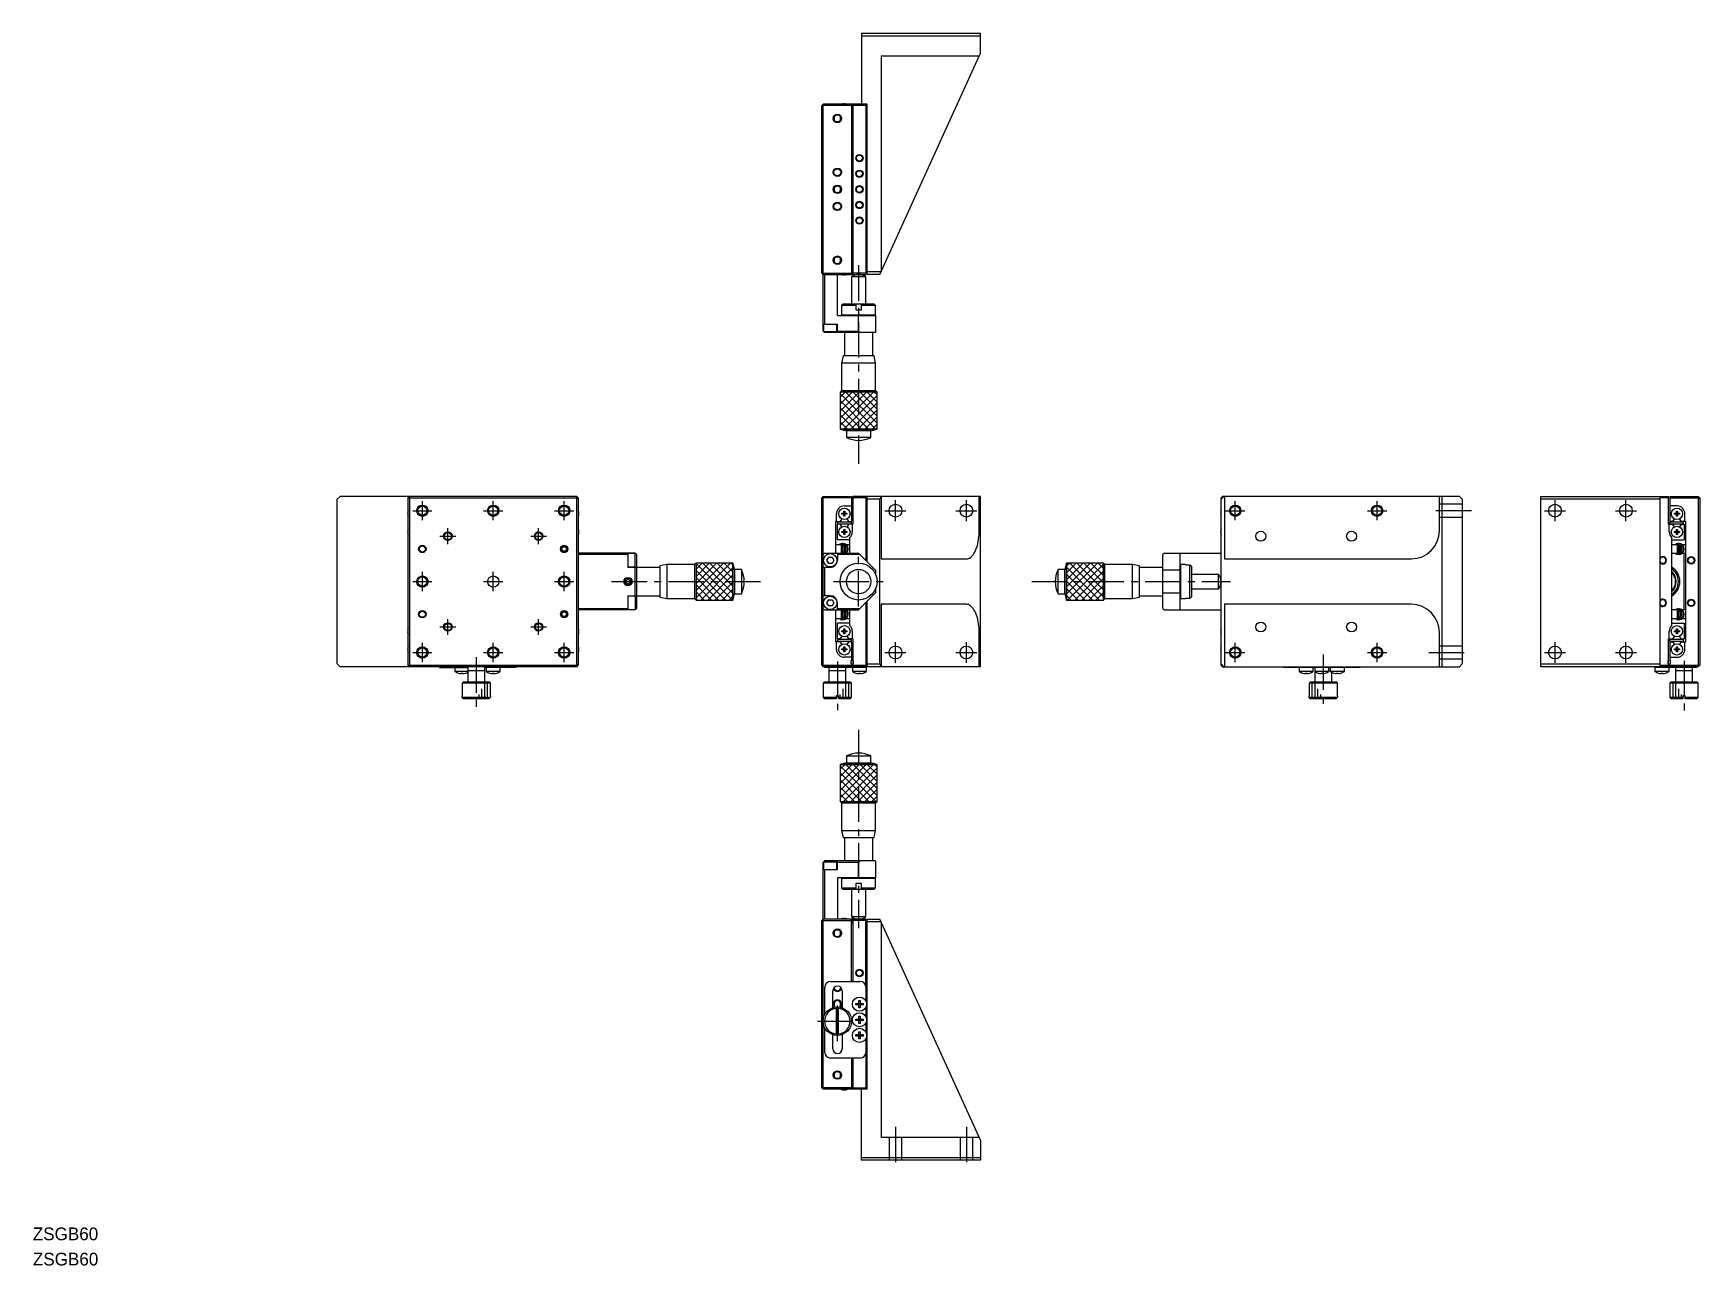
# Model space of a CAD drawing. Extents: x -187 to 400, y -20 to 414.
import ezdxf

# ---------------------------------------------------------------- set-up
doc = ezdxf.new("R2010")
doc.units = 0
doc.header["$LTSCALE"] = 10
doc.linetypes.add('CENTER', pattern=[2, 1.25, -0.25, 0.25, -0.25])
doc.linetypes.add('DASHED', pattern=[3.5, 2, -1.5])
doc.layers.get('0').update_dxf_attribs({"linetype": 'CONTINUOUS'})
doc.layers.add('CENTER', color=1, linetype='CENTER')
doc.styles.get("Standard").update_dxf_attribs({"font": 'FGP教科書体NT-M'})

msp = doc.modelspace()

# ---------------------------------------------------------------- texts
at = {"color": 7}
for p in [(-187.630157, -11.442302), (-187.602361, -20.337773)]:
    msp.add_text('ZSGB60', height=4.5, dxfattribs=at).set_placement(p)

# ---------------------------------------------------------------- linework, layer by layer
at = {"color": 7, "linetype": 'CONTINUOUS'}
for p, q in [((104.561233, 414.050458), (146.561233, 414.050458)), ((104.561233, 414.050458), (104.561233, 389.050458)), ((146.561233, 413.050458), (104.561233, 413.050458)), ((146.561233, 407.050458), (146.561233, 414.050458)), ((111.014585, 329.050458), (146.561233, 407.050458)), ((146.105507, 406.050458), (111.561233, 406.050458)), ((111.561233, 406.050458), (111.561233, 330.249967)), ((91.061233, 389.050458), (90.561233, 388.550458)), ((90.561233, 329.550458), (90.561233, 388.550458)), ((101.061233, 388.550458), (90.561233, 388.550458)), ((106.561233, 389.050458), (91.061233, 389.050458)), ((91.061233, 309.050458), (91.061233, 389.050458)), ((97.674872, 389.119979), (97.672617, 389.124602)), ((98.381233, 389.119979), (98.381233, 389.240316)), ((98.741233, 389.119979), (98.381233, 389.119979)), ((98.741233, 389.240316), (98.741233, 389.119979)), ((99.449849, 389.124602), (99.447595, 389.119979)), ((101.061233, 389.050458), (101.061233, 329.050458)), ((101.311233, 389.050458), (101.311233, 387.650458)), ((101.561233, 389.050458), (101.561233, 329.050458)), ((106.561233, 388.550458), (101.561233, 388.550458)), ((106.561233, 388.550458), (106.061233, 389.050458)), ((106.061233, 389.050458), (106.061233, 329.050458)), ((106.561233, 329.050458), (106.561233, 389.050458)), ((95.017203, 384.737844), (95.043282, 384.623984)), ((97.105264, 383.363071), (97.079184, 383.476931)), ((101.311233, 387.650458), (101.061233, 387.650458)), ((95.017203, 359.737844), (95.043282, 359.623984)), ((97.105264, 358.363071), (97.079184, 358.476931)), ((90.561233, 329.550458), (91.061233, 329.050458)), ((90.561233, 329.550458), (101.061233, 329.550458)), ((91.061233, 329.050458), (106.061233, 329.050458)), ((91.561233, 329.050458), (91.561233, 311.550458)), ((95.017203, 334.737844), (95.043282, 334.623984)), ((96.061233, 314.550458), (96.061233, 329.050458)), ((97.105264, 333.363071), (97.079184, 333.476931)), ((101.311233, 330.450458), (101.061233, 330.450458)), ((101.311233, 330.450458), (101.311233, 329.050458)), ((106.561233, 329.550458), (101.561233, 329.550458)), ((106.561233, 329.550458), (106.061233, 329.050458)), ((106.561233, 330.050458), (111.470311, 330.050458)), ((111.014585, 329.050458), (106.561233, 329.050458)), ((97.672617, 328.976313), (97.674872, 328.980936)), ((98.381233, 328.980936), (98.741233, 328.980936)), ((98.381233, 328.860599), (98.381233, 328.980936)), ((98.741233, 328.980936), (98.741233, 328.860599)), ((99.447595, 328.980936), (99.449849, 328.976313)), ((106.061229, 328.172949), (101.061237, 328.172949)), ((101.061237, 328.172949), (101.061237, 318.550458)), ((106.061229, 318.550458), (106.061229, 328.172949)), ((98.061233, 318.550458), (97.561233, 318.050458)), ((102.561233, 318.050458), (97.561233, 318.050458)), ((97.561233, 318.050458), (97.561233, 314.750458)), ((109.061233, 318.550458), (98.061233, 318.550458)), ((102.561233, 318.550458), (102.561233, 316.550458)), ((104.561233, 316.550458), (104.561233, 318.550458)), ((109.561233, 318.050458), (104.561233, 318.050458)), ((109.561233, 318.050458), (109.061233, 318.550458)), ((109.561233, 314.750458), (109.561233, 318.050458)), ((91.061233, 311.550458), (96.061233, 311.550458)), ((91.211233, 311.550458), (91.211233, 308.950458)), ((95.911233, 308.950458), (95.911233, 311.550458)), ((96.061233, 314.550458), (109.561233, 314.550458)), ((96.061233, 308.550458), (96.061233, 311.550458)), ((97.561233, 314.750458), (97.761233, 314.550458)), ((97.561233, 314.750458), (109.561233, 314.750458)), ((102.561233, 316.550458), (104.561233, 316.550458)), ((103.561233, 309.050458), (103.561233, 314.550458)), ((109.361233, 314.550458), (109.561233, 314.750458)), ((109.561233, 314.550458), (109.561233, 308.550458)), ((91.061233, 309.050458), (91.561233, 308.550458)), ((91.211233, 308.950458), (95.911233, 308.950458)), ((109.561233, 308.550458), (91.561233, 308.550458)), ((96.061233, 309.050458), (103.561233, 309.050458)), ((98.561233, 308.550458), (98.561233, 300.300458)), ((103.561233, 309.050458), (104.061233, 308.550458)), ((108.561233, 300.300458), (108.561233, 308.550458)), ((98.061236, 300.300458), (97.561237, 297.800459)), ((109.06123, 300.300458), (98.061236, 300.300458)), ((109.561229, 297.800459), (109.06123, 300.300458)), ((109.561229, 297.800459), (97.561237, 297.800459)), ((97.561237, 297.800459), (97.561237, 288.050454)), ((109.561229, 288.050454), (109.561229, 297.800459)), ((97.561237, 288.050454), (97.061234, 287.550452)), ((109.561229, 288.050454), (97.561237, 288.050454)), ((110.061232, 287.550452), (109.561229, 288.050454)), ((110.061232, 287.550452), (97.061234, 287.550452)), ((97.061234, 287.550452), (97.061234, 274.550451)), ((97.061234, 287.550452), (97.061234, 274.550451)), ((110.061232, 287.550452), (97.061234, 287.550452)), ((110.061232, 274.550451), (110.061232, 287.550452)), ((110.061232, 274.550451), (110.061232, 287.550452)), ((110.061232, 274.550451), (97.061234, 274.550451)), ((97.061234, 274.550451), (99.261233, 273.960963)), ((97.061234, 274.550451), (110.061232, 274.550451)), ((107.861233, 273.960963), (99.261233, 273.960963)), ((99.261233, 273.960963), (99.261233, 271.550452)), ((107.861233, 271.550452), (99.261233, 271.550452)), ((107.861233, 273.960963), (110.061232, 274.550451)), ((107.861233, 271.550452), (107.861233, 273.960963)), ((-79.272302, 250.765255), (-80.272302, 249.765255)), ((-80.272302, 191.765255), (-80.272302, 249.765255)), ((4.227698, 250.765255), (-79.272302, 250.765255)), ((-54.772302, 250.765255), (-55.272302, 250.265255)), ((-55.272302, 190.765255), (-55.272302, 250.765255)), ((-55.272302, 250.265255), (4.727698, 250.265255)), ((-54.772302, 250.765255), (-54.772302, 190.765255)), ((4.727698, 250.265255), (4.227698, 250.765255)), ((4.227698, 190.765255), (4.227698, 250.765255)), ((4.727698, 250.265255), (4.727698, 191.265255)), ((90.561233, 250.265255), (91.061233, 250.765255)), ((90.561233, 191.265255), (90.561233, 250.265255)), ((101.061233, 250.265255), (90.561233, 250.265255)), ((91.061233, 250.765255), (101.061233, 250.765255)), ((91.061233, 190.765255), (91.061233, 250.765255)), ((98.511233, 247.415255), (101.061233, 247.415255)), ((101.061233, 250.765255), (101.061233, 241.965255)), ((146.561233, 250.765255), (101.561233, 250.765255)), ((101.561233, 250.765255), (101.561233, 240.965255)), ((106.561233, 250.265255), (101.561233, 250.265255)), ((106.561233, 250.265255), (106.061233, 250.765255)), ((106.061233, 250.765255), (106.061233, 228.265255)), ((106.561233, 227.765255), (106.561233, 250.765255)), ((111.014585, 249.765255), (106.561233, 249.765255)), ((111.470311, 250.765255), (111.014585, 249.765255)), ((111.014585, 191.765255), (111.014585, 249.765255)), ((111.561233, 250.765255), (111.561233, 228.765255)), ((146.105507, 238.765255), (146.105507, 250.765255)), ((146.561233, 190.765255), (146.561233, 250.765255)), ((231.8781, 250.765255), (231.3781, 250.265255)), ((232.3781, 250.765255), (231.3781, 249.765255)), ((231.8781, 250.265255), (231.3781, 250.265255)), ((231.3781, 191.265255), (231.3781, 250.265255)), ((231.8781, 250.265255), (231.8781, 250.765255)), ((315.3781, 250.765255), (231.8781, 250.765255)), ((232.57761, 250.765255), (232.57761, 228.765255)), ((308.3781, 238.765255), (308.3781, 250.765255)), ((309.3781, 190.765255), (309.3781, 250.765255)), ((316.3781, 249.765255), (315.3781, 250.765255)), ((316.3781, 249.765255), (316.3781, 191.765255)), ((344.118296, 190.765255), (344.118296, 250.765255)), ((344.118296, 250.765255), (389.118296, 250.765255)), ((386.118296, 249.765255), (344.118296, 249.765255)), ((386.118296, 250.765255), (386.118296, 190.765255)), ((389.118296, 250.265255), (386.118296, 250.265255)), ((389.118296, 240.965255), (389.118296, 250.765255)), ((389.618296, 250.765255), (399.618296, 250.765255)), ((389.618296, 250.765255), (389.618296, 241.965255)), ((389.618296, 250.265255), (400.118296, 250.265255)), ((392.168296, 247.415255), (389.618296, 247.415255)), ((399.618296, 250.765255), (400.118296, 250.265255)), ((399.618296, 250.765255), (399.618296, 190.765255)), ((400.118296, 250.265255), (400.118296, 191.265255)), ((-55.462161, 244.845255), (-55.341824, 244.845255)), ((-55.341824, 244.485255), (-55.462161, 244.485255)), ((-55.346446, 245.553871), (-55.341824, 245.551617)), ((-55.341824, 243.778894), (-55.346446, 243.77664)), ((-55.341824, 244.845255), (-55.341824, 244.485255)), ((4.79722, 245.551617), (4.801842, 245.553871)), ((4.79722, 244.485255), (4.79722, 244.845255)), ((4.79722, 244.845255), (4.917557, 244.845255)), ((4.917557, 244.485255), (4.79722, 244.485255)), ((4.801842, 243.77664), (4.79722, 243.778894)), ((95.561233, 230.765255), (95.561233, 241.965255)), ((95.561233, 241.965255), (97.010428, 241.965255)), ((95.761233, 241.965255), (95.761233, 244.665255)), ((96.061233, 235.465255), (96.061233, 240.965255)), ((97.010428, 240.965255), (96.061233, 240.965255)), ((96.261233, 241.165255), (96.261233, 241.765255)), ((101.061233, 241.765255), (96.261233, 241.765255)), ((96.261233, 241.165255), (101.061233, 241.165255)), ((97.160594, 242.225351), (97.010428, 241.965255)), ((97.010428, 240.965255), (97.160594, 240.70516)), ((97.674872, 244.485255), (97.674872, 244.845255)), ((97.674872, 244.845255), (98.381233, 244.845255)), ((98.381233, 244.485255), (97.674872, 244.485255)), ((98.381233, 245.551617), (98.741233, 245.551617)), ((98.381233, 244.845255), (98.381233, 245.551617)), ((98.391605, 244.834883), (98.381233, 244.845255)), ((98.391605, 244.495628), (98.381233, 244.485255)), ((98.381233, 243.778894), (98.381233, 244.485255)), ((98.741233, 243.778894), (98.381233, 243.778894)), ((98.391605, 244.495628), (98.391605, 244.834883)), ((98.391605, 244.834883), (98.730861, 244.834883)), ((98.730861, 244.495628), (98.391605, 244.495628)), ((98.730861, 244.834883), (98.741233, 244.845255)), ((98.730861, 244.834883), (98.730861, 244.495628)), ((98.730861, 244.495628), (98.741233, 244.485255)), ((98.741233, 245.551617), (98.741233, 244.845255)), ((98.741233, 244.845255), (99.447595, 244.845255)), ((98.741233, 244.485255), (98.741233, 243.778894)), ((99.447595, 244.485255), (98.741233, 244.485255)), ((99.447595, 244.845255), (99.447595, 244.485255)), ((100.112039, 241.965255), (99.961873, 242.225351)), ((99.961873, 240.70516), (100.112039, 240.965255)), ((100.112039, 241.965255), (101.061233, 241.965255)), ((101.561233, 240.965255), (100.112039, 240.965255)), ((101.061233, 241.165255), (101.061233, 241.765255)), ((101.311233, 240.965255), (101.311233, 238.265255)), ((231.188241, 244.845255), (231.308578, 244.845255)), ((231.308578, 244.485255), (231.188241, 244.485255)), ((231.303956, 245.553871), (231.308578, 245.551617)), ((231.308578, 243.778894), (231.303956, 243.77664)), ((231.308578, 244.845255), (231.308578, 244.485255)), ((389.118296, 240.965255), (390.56749, 240.965255)), ((389.368296, 238.265255), (389.368296, 240.965255)), ((390.56749, 241.965255), (389.618296, 241.965255)), ((394.418296, 241.765255), (389.618296, 241.765255)), ((389.618296, 241.165255), (389.618296, 241.765255)), ((389.618296, 241.165255), (394.418296, 241.165255)), ((390.717656, 242.225351), (390.56749, 241.965255)), ((390.717656, 240.70516), (390.56749, 240.965255)), ((391.231934, 244.845255), (391.938296, 244.845255)), ((391.231934, 244.485255), (391.231934, 244.845255)), ((391.938296, 244.485255), (391.231934, 244.485255)), ((391.938296, 245.551617), (392.298296, 245.551617)), ((391.938296, 244.845255), (391.938296, 245.551617)), ((391.948668, 244.834883), (391.938296, 244.845255)), ((391.948668, 244.495628), (391.938296, 244.485255)), ((391.938296, 243.778894), (391.938296, 244.485255)), ((392.298296, 243.778894), (391.938296, 243.778894)), ((391.948668, 244.495628), (391.948668, 244.834883)), ((391.948668, 244.834883), (392.287923, 244.834883)), ((392.287923, 244.495628), (391.948668, 244.495628)), ((392.287923, 244.834883), (392.298296, 244.845255)), ((392.287923, 244.834883), (392.287923, 244.495628)), ((392.287923, 244.495628), (392.298296, 244.485255)), ((392.298296, 245.551617), (392.298296, 244.845255)), ((392.298296, 244.845255), (393.004657, 244.845255)), ((392.298296, 244.485255), (392.298296, 243.778894)), ((393.004657, 244.485255), (392.298296, 244.485255)), ((393.004657, 244.845255), (393.004657, 244.485255)), ((393.669101, 241.965255), (393.518935, 242.225351)), ((393.669101, 240.965255), (393.518935, 240.70516)), ((395.118296, 241.965255), (393.669101, 241.965255)), ((393.669101, 240.965255), (394.618296, 240.965255)), ((394.418296, 241.165255), (394.418296, 241.765255)), ((394.618296, 240.965255), (394.618296, 235.465255)), ((394.918296, 241.965255), (394.918296, 244.665255)), ((395.118296, 241.965255), (395.118296, 199.565255)), ((-55.462161, 238.445255), (-55.341824, 238.445255)), ((-55.341824, 238.085255), (-55.462161, 238.085255)), ((-55.346446, 239.153871), (-55.341824, 239.151617)), ((-55.341824, 237.378894), (-55.346446, 237.37664)), ((-55.341824, 238.445255), (-55.341824, 238.085255)), ((4.79722, 239.151617), (4.801842, 239.153871)), ((4.79722, 238.085255), (4.79722, 238.445255)), ((4.79722, 238.445255), (4.917557, 238.445255)), ((4.917557, 238.085255), (4.79722, 238.085255)), ((4.801842, 237.37664), (4.79722, 237.378894)), ((100.361233, 235.465255), (96.061233, 235.465255)), ((97.674872, 238.085255), (97.674872, 238.445255)), ((97.674872, 238.445255), (98.381233, 238.445255)), ((98.381233, 238.085255), (97.674872, 238.085255)), ((98.381233, 239.151617), (98.741233, 239.151617)), ((98.381233, 238.445255), (98.381233, 239.151617)), ((98.391605, 238.434883), (98.381233, 238.445255)), ((98.391605, 238.095628), (98.381233, 238.085255)), ((98.381233, 237.378894), (98.381233, 238.085255)), ((98.741233, 237.378894), (98.381233, 237.378894)), ((98.391605, 238.095628), (98.391605, 238.434883)), ((98.391605, 238.434883), (98.730861, 238.434883)), ((98.730861, 238.095628), (98.391605, 238.095628)), ((98.730861, 238.434883), (98.741233, 238.445255)), ((98.730861, 238.434883), (98.730861, 238.095628)), ((98.730861, 238.095628), (98.741233, 238.085255)), ((98.741233, 239.151617), (98.741233, 238.445255)), ((98.741233, 238.445255), (99.447595, 238.445255)), ((98.741233, 238.085255), (98.741233, 237.378894)), ((99.447595, 238.085255), (98.741233, 238.085255)), ((99.447595, 238.445255), (99.447595, 238.085255)), ((100.361233, 236.186193), (100.361233, 230.765255)), ((106.211233, 238.915255), (106.561233, 239.265255)), ((106.211233, 228.115255), (106.211233, 238.915255)), ((145.758606, 234.938421), (145.882459, 235.675086)), ((145.882459, 235.675086), (145.979589, 236.430802)), ((145.979589, 236.430802), (146.049399, 237.200911)), ((146.049399, 237.200911), (146.091458, 237.980665)), ((146.091458, 237.980665), (146.105507, 238.765255)), ((231.188241, 238.445255), (231.308578, 238.445255)), ((231.308578, 238.085255), (231.188241, 238.085255)), ((231.303956, 239.153871), (231.308578, 239.151617)), ((231.308578, 237.378894), (231.303956, 237.37664)), ((231.308578, 238.445255), (231.308578, 238.085255)), ((390.318296, 205.344318), (390.318296, 236.186193)), ((390.318296, 235.465255), (394.618296, 235.465255)), ((391.231934, 238.445255), (391.938296, 238.445255)), ((391.231934, 238.085255), (391.231934, 238.445255)), ((391.938296, 238.085255), (391.231934, 238.085255)), ((391.938296, 239.151617), (392.298296, 239.151617)), ((391.938296, 238.445255), (391.938296, 239.151617)), ((391.948668, 238.434883), (391.938296, 238.445255)), ((391.948668, 238.095628), (391.938296, 238.085255)), ((391.938296, 237.378894), (391.938296, 238.085255)), ((392.298296, 237.378894), (391.938296, 237.378894)), ((391.948668, 238.095628), (391.948668, 238.434883)), ((391.948668, 238.434883), (392.287923, 238.434883)), ((392.287923, 238.095628), (391.948668, 238.095628)), ((392.287923, 238.434883), (392.298296, 238.445255)), ((392.287923, 238.434883), (392.287923, 238.095628)), ((392.287923, 238.095628), (392.298296, 238.085255)), ((392.298296, 239.151617), (392.298296, 238.445255)), ((392.298296, 238.445255), (393.004657, 238.445255)), ((392.298296, 238.085255), (392.298296, 237.378894)), ((393.004657, 238.085255), (392.298296, 238.085255)), ((393.004657, 238.445255), (393.004657, 238.085255)), ((24.727698, 230.765255), (4.727698, 230.765255)), ((22.227698, 230.265255), (4.727698, 230.265255)), ((22.227698, 230.765255), (22.227698, 225.765255)), ((24.827698, 230.615255), (22.227698, 230.615255)), ((25.227698, 230.265255), (24.727698, 230.765255)), ((24.827698, 225.915255), (24.827698, 230.615255)), ((25.227698, 230.265255), (25.227698, 211.265255)), ((91.561233, 230.765255), (91.061233, 230.265255)), ((91.561233, 230.765255), (103.561233, 230.765255)), ((92.926148, 229.365255), (92.291063, 228.265255)), ((92.926148, 229.365255), (94.196318, 229.365255)), ((94.196318, 229.365255), (94.831404, 228.265255)), ((97.561233, 233.765255), (95.561233, 233.765255)), ((96.061233, 230.765255), (96.061233, 228.265255)), ((104.061233, 230.265255), (96.061233, 230.265255)), ((97.549643, 233.766386), (97.76621, 233.808938)), ((97.561233, 230.765255), (97.561233, 233.765255)), ((97.766233, 233.265255), (97.561233, 233.265255)), ((97.561233, 231.265255), (97.766233, 231.265255)), ((97.766233, 234.015255), (97.766233, 230.765255)), ((98.67628, 234.072952), (97.988826, 234.208911)), ((98.162344, 234.042572), (98.154686, 234.03888)), ((98.156233, 230.765255), (98.156233, 234.015255)), ((98.156233, 233.413756), (98.156567, 233.427982)), ((98.561233, 233.265255), (98.156233, 233.265255)), ((98.156233, 231.265255), (98.561233, 231.265255)), ((98.156309, 231.11006), (98.156233, 231.116755)), ((98.157005, 231.095055), (98.156309, 231.11006)), ((98.156567, 233.427982), (98.157627, 233.442961)), ((98.158426, 231.0801), (98.157005, 231.095055)), ((98.157627, 233.442961), (98.15941, 233.457871)), ((98.160571, 231.065228), (98.158426, 231.0801)), ((98.15941, 233.457871), (98.161914, 233.472674)), ((98.163436, 231.050476), (98.160571, 231.065228)), ((98.161914, 233.472674), (98.165131, 233.487338)), ((98.193691, 234.0565), (98.162344, 234.042572)), ((98.167013, 231.035878), (98.163436, 231.050476)), ((98.165131, 233.487338), (98.169055, 233.501826)), ((98.171296, 231.021468), (98.167013, 231.035878)), ((98.169055, 233.501826), (98.173678, 233.516105)), ((98.176276, 231.007282), (98.171296, 231.021468)), ((98.173678, 233.516105), (98.178989, 233.530142)), ((98.181942, 230.993352), (98.176276, 231.007282)), ((98.178989, 233.530142), (98.184976, 233.543903)), ((98.188283, 230.979713), (98.181942, 230.993352)), ((98.184976, 233.543903), (98.191627, 233.557354)), ((98.195285, 230.966399), (98.188283, 230.979713)), ((98.191627, 233.557354), (98.198928, 233.570465)), ((98.225682, 234.068842), (98.193691, 234.0565)), ((98.202933, 230.953441), (98.195285, 230.966399)), ((98.198928, 233.570465), (98.206861, 233.583202)), ((98.21121, 230.940872), (98.202933, 230.953441)), ((98.206861, 233.583202), (98.215409, 233.595536)), ((98.220098, 230.928724), (98.21121, 230.940872)), ((98.215409, 233.595536), (98.224555, 233.607435)), ((98.229576, 230.917027), (98.220098, 230.928724)), ((98.224555, 233.607435), (98.234276, 233.618869)), ((98.258237, 234.079569), (98.225682, 234.068842)), ((98.239625, 230.905811), (98.229576, 230.917027)), ((98.234276, 233.618869), (98.244552, 233.629811)), ((98.250219, 230.895106), (98.239625, 230.905811)), ((98.244552, 233.629811), (98.255359, 233.640231)), ((98.261336, 230.88494), (98.250219, 230.895106)), ((98.255359, 233.640231), (98.266672, 233.650104)), ((98.291277, 234.088655), (98.258237, 234.079569)), ((98.272949, 230.875339), (98.261336, 230.88494)), ((98.266672, 233.650104), (98.278465, 233.659403)), ((98.28503, 230.866329), (98.272949, 230.875339)), ((98.278465, 233.659403), (98.290711, 233.668103)), ((98.297551, 230.857936), (98.28503, 230.866329)), ((98.290711, 233.668103), (98.30338, 233.676181)), ((98.324721, 234.096077), (98.291277, 234.088655)), ((98.310479, 230.850182), (98.297551, 230.857936)), ((98.30338, 233.676181), (98.316443, 233.683615)), ((98.323785, 230.843088), (98.310479, 230.850182)), ((98.316443, 233.683615), (98.329867, 233.690384)), ((98.337434, 230.836676), (98.323785, 230.843088)), ((98.358487, 234.101819), (98.324721, 234.096077)), ((98.329867, 233.690384), (98.34362, 233.696469)), ((98.351392, 230.830962), (98.337434, 230.836676)), ((98.34362, 233.696469), (98.357667, 233.701853)), ((98.365623, 230.825964), (98.351392, 230.830962)), ((98.357667, 233.701853), (98.371974, 233.706519)), ((98.392493, 234.105866), (98.358487, 234.101819)), ((98.361233, 233.70345), (98.361233, 233.265255)), ((98.361233, 231.265255), (98.361233, 230.827071)), ((98.38009, 230.821696), (98.365623, 230.825964)), ((98.371974, 233.706519), (98.386504, 233.710454)), ((98.561391, 230.830046), (98.372868, 230.76497)), ((98.394756, 230.81817), (98.38009, 230.821696)), ((98.386504, 233.710454), (98.40122, 233.713646)), ((98.426656, 234.108209), (98.392493, 234.105866)), ((98.409583, 230.815397), (98.394756, 230.81817)), ((98.40122, 233.713646), (98.416084, 233.716085)), ((98.424531, 230.813384), (98.409583, 230.815397)), ((98.416084, 233.716085), (98.431057, 233.717763)), ((98.439561, 230.812138), (98.424531, 230.813384)), ((98.460892, 234.108841), (98.426656, 234.108209)), ((98.431057, 233.717763), (98.4461, 233.718675)), ((98.454633, 230.811661), (98.439561, 230.812138)), ((98.4461, 233.718675), (98.461174, 233.718817)), ((98.469707, 230.811955), (98.454633, 230.811661)), ((98.495118, 234.107761), (98.460892, 234.108841)), ((98.461174, 233.718817), (98.476238, 233.718189)), ((98.484743, 230.813019), (98.469707, 230.811955)), ((98.476238, 233.718189), (98.491253, 233.716791)), ((98.499702, 230.814849), (98.484743, 230.813019)), ((98.491253, 233.716791), (98.506179, 233.714627)), ((98.52925, 234.104972), (98.495118, 234.107761)), ((98.514543, 230.81744), (98.499702, 230.814849)), ((98.506179, 233.714627), (98.520976, 233.711704)), ((98.52923, 230.820783), (98.514543, 230.81744)), ((98.520976, 233.711704), (98.535605, 233.708029)), ((98.543722, 230.824869), (98.52923, 230.820783)), ((98.563205, 234.100479), (98.52925, 234.104972)), ((98.535605, 233.708029), (98.550029, 233.703612)), ((98.557984, 230.829684), (98.543722, 230.824869)), ((98.550029, 233.703612), (98.564208, 233.698468)), ((98.572528, 230.83545), (98.557984, 230.829684)), ((98.561233, 233.765255), (98.561233, 230.765255)), ((99.061233, 233.765255), (98.561233, 233.765255)), ((98.596899, 234.094294), (98.563205, 234.100479)), ((98.564208, 233.698468), (98.572528, 233.695061)), ((98.574584, 233.695221), (98.586872, 233.689894)), ((98.630251, 234.086431), (98.596899, 234.094294)), ((98.625746, 233.765255), (98.632076, 233.777243)), ((98.663178, 234.076908), (98.630251, 234.086431)), ((98.632076, 233.777243), (98.638519, 233.789878)), ((98.666929, 233.825456), (98.636738, 233.765253)), ((98.638519, 233.789878), (98.645033, 233.803074)), ((98.645033, 233.803074), (98.651575, 233.816744)), ((98.651575, 233.816744), (98.658101, 233.830798)), ((98.658101, 233.830798), (98.664567, 233.845142)), ((98.695597, 234.065749), (98.663178, 234.076908)), ((98.664567, 233.845142), (98.67093, 233.85968)), ((98.73463, 234.048873), (98.666929, 233.825456)), ((98.67093, 233.85968), (98.677148, 233.874316)), ((98.677148, 233.874316), (98.683181, 233.888953)), ((98.683181, 233.888953), (98.688986, 233.903492)), ((98.688986, 233.903492), (98.694527, 233.917838)), ((98.694527, 233.917838), (98.699766, 233.931895)), ((98.725764, 234.053695), (98.695597, 234.065749)), ((98.699766, 233.931895), (98.704668, 233.945569)), ((98.704668, 233.945569), (98.709201, 233.95877)), ((98.709201, 233.95877), (98.713334, 233.971409)), ((98.713334, 233.971409), (98.717041, 233.983403)), ((98.717041, 233.983403), (98.720295, 233.994671)), ((98.720295, 233.994671), (98.723077, 234.00514)), ((98.723077, 234.00514), (98.725367, 234.014738)), ((98.725367, 234.014738), (98.727149, 234.023403)), ((98.726493, 234.053272), (98.725764, 234.053695)), ((98.728533, 234.049906), (98.726493, 234.053272)), ((98.727149, 234.023403), (98.728413, 234.031076)), ((98.754925, 234.039885), (98.727931, 234.051702)), ((98.728413, 234.031076), (98.72915, 234.037708)), ((98.729025, 234.047674), (98.728533, 234.049906)), ((98.729354, 234.043252), (98.729025, 234.047674)), ((98.72915, 234.037708), (98.729354, 234.043252)), ((99.061233, 230.765255), (99.061233, 233.765255)), ((99.061233, 233.710939), (99.561233, 233.181771)), ((99.561233, 231.34874), (99.061233, 230.819572)), ((100.361233, 233.765255), (99.197849, 233.765255)), ((99.561233, 233.181771), (99.561233, 231.34874)), ((103.561233, 230.765255), (109.561233, 224.765255)), ((142.612116, 229.041556), (142.956516, 229.25469)), ((142.956516, 229.25469), (143.292233, 229.52646)), ((143.292233, 229.52646), (143.617198, 229.85519)), ((143.617198, 229.85519), (143.929407, 230.238854)), ((143.929407, 230.238854), (144.226936, 230.675086)), ((144.226936, 230.675086), (144.50795, 231.161196)), ((144.50795, 231.161196), (144.770716, 231.694188)), ((144.770716, 231.694188), (145.013614, 232.270775)), ((145.013614, 232.270775), (145.235147, 232.887403)), ((145.235147, 232.887403), (145.433949, 233.54027)), ((145.433949, 233.54027), (145.608795, 234.22535)), ((145.608795, 234.22535), (145.758606, 234.938421)), ((211.3781, 230.765255), (210.8781, 230.265255)), ((210.8781, 211.265255), (210.8781, 230.265255)), ((211.3781, 230.765255), (231.3781, 230.765255)), ((216.8781, 230.765255), (216.8781, 210.765253)), ((392.318296, 233.765255), (390.318296, 233.765255)), ((390.318296, 230.765255), (392.318296, 230.765255)), ((391.482264, 230.765133), (391.954209, 230.477674)), ((391.995699, 234.071042), (391.921201, 234.038358)), ((391.924903, 230.490492), (391.944603, 230.481823)), ((391.944603, 230.481823), (392.690707, 230.3216)), ((391.945108, 230.481593), (392.043253, 230.76528)), ((391.950223, 230.485711), (391.950247, 230.490735)), ((391.950702, 230.481756), (391.950223, 230.485711)), ((391.950247, 230.490735), (391.950775, 230.496799)), ((391.951682, 230.478897), (391.950702, 230.481756)), ((391.950775, 230.496799), (391.951802, 230.503864)), ((391.953156, 230.477152), (391.951682, 230.478897)), ((391.951802, 230.503864), (391.953324, 230.511885)), ((391.953035, 234.053272), (391.953765, 234.053695)), ((391.955115, 230.47653), (391.953156, 230.477152)), ((391.953324, 230.511885), (391.955329, 230.520813)), ((391.953765, 234.053695), (391.955115, 234.053981)), ((391.953765, 230.476816), (391.983931, 230.464762)), ((391.957586, 234.05348), (391.955115, 234.053981)), ((391.955115, 234.053981), (391.955435, 234.053217)), ((391.955329, 230.520813), (391.957806, 230.53059)), ((391.957806, 230.53059), (391.960739, 230.541156)), ((391.960739, 230.541156), (391.964109, 230.552444)), ((391.964109, 230.552444), (391.967895, 230.564384)), ((391.967895, 230.564384), (391.972074, 230.5769)), ((391.972074, 230.5769), (391.97662, 230.589913)), ((391.97662, 230.589913), (391.981503, 230.603343)), ((391.981503, 230.603343), (391.986693, 230.617104)), ((391.983931, 230.464762), (392.016351, 230.453603)), ((391.986693, 230.617104), (391.992157, 230.63111)), ((391.992157, 230.63111), (391.997862, 230.645274)), ((392.0125, 234.075848), (391.996091, 234.070148)), ((391.997862, 230.645274), (392.003771, 230.659506)), ((392.003771, 230.659506), (392.009847, 230.673716)), ((392.009847, 230.673716), (392.016052, 230.687816)), ((392.016052, 230.687816), (392.022347, 230.701718)), ((392.016351, 230.453603), (392.049278, 230.44408)), ((392.022347, 230.701718), (392.028693, 230.715332)), ((392.028693, 230.715332), (392.035049, 230.728575)), ((392.035049, 230.728575), (392.041376, 230.741363)), ((392.041376, 230.741363), (392.047634, 230.753615)), ((392.047634, 230.753615), (392.053783, 230.765255)), ((392.049278, 230.44408), (392.082629, 230.436217)), ((392.082629, 230.436217), (392.116324, 230.430032)), ((392.116324, 230.430032), (392.150279, 230.425539)), ((392.150279, 230.425539), (392.184411, 230.42275)), ((392.184411, 230.42275), (392.218637, 230.42167)), ((392.218637, 230.42167), (392.252873, 230.422302)), ((392.252873, 230.422302), (392.287036, 230.424645)), ((392.287036, 230.424645), (392.321042, 230.428692)), ((392.306487, 233.766368), (392.523253, 233.808945)), ((392.318296, 230.765255), (392.318296, 233.765255)), ((392.523296, 233.265255), (392.318296, 233.265255)), ((392.318296, 231.265255), (392.523296, 231.265255)), ((392.321862, 230.828658), (392.318317, 230.827427)), ((392.318321, 233.703083), (392.328137, 233.699549)), ((392.321042, 230.428692), (392.354808, 230.434434)), ((392.335909, 230.834042), (392.321862, 230.828658)), ((392.328137, 233.699549), (392.342095, 233.693835)), ((392.349662, 230.840127), (392.335909, 230.834042)), ((392.342095, 233.693835), (392.355744, 233.687423)), ((392.363086, 230.846896), (392.349662, 230.840127)), ((392.354808, 230.434434), (392.388252, 230.441856)), ((392.355744, 233.687423), (392.369049, 233.680329)), ((392.376149, 230.85433), (392.363086, 230.846896)), ((392.369049, 233.680329), (392.381978, 233.672575)), ((392.388818, 230.862408), (392.376149, 230.85433)), ((392.381978, 233.672575), (392.394499, 233.664182)), ((392.388252, 230.441856), (392.421292, 230.450942)), ((392.401064, 230.871108), (392.388818, 230.862408)), ((392.394499, 233.664182), (392.40658, 233.655172)), ((392.412857, 230.880407), (392.401064, 230.871108)), ((392.40658, 233.655172), (392.418192, 233.645571)), ((392.42417, 230.89028), (392.412857, 230.880407)), ((392.418192, 233.645571), (392.429309, 233.635405)), ((392.421292, 230.450942), (392.453847, 230.461669)), ((392.434977, 230.9007), (392.42417, 230.89028)), ((392.429309, 233.635405), (392.439904, 233.6247)), ((392.445253, 230.911642), (392.434977, 230.9007)), ((392.439904, 233.6247), (392.449953, 233.613484)), ((392.454974, 230.923076), (392.445253, 230.911642)), ((392.449953, 233.613484), (392.459431, 233.601787)), ((392.453847, 230.461669), (392.485837, 230.474011)), ((392.464119, 230.934975), (392.454974, 230.923076)), ((392.459431, 233.601787), (392.468319, 233.589639)), ((392.472668, 230.947308), (392.464119, 230.934975)), ((392.468319, 233.589639), (392.476596, 233.57707)), ((392.480601, 230.960046), (392.472668, 230.947308)), ((392.476596, 233.57707), (392.484244, 233.564112)), ((392.487901, 230.973157), (392.480601, 230.960046)), ((392.484244, 233.564112), (392.491245, 233.550798)), ((392.485837, 230.474011), (392.517185, 230.487938)), ((392.494552, 230.986608), (392.487901, 230.973157)), ((392.491245, 233.550798), (392.497586, 233.537159)), ((392.50054, 231.000369), (392.494552, 230.986608)), ((392.497586, 233.537159), (392.503253, 233.523229)), ((392.505851, 231.014406), (392.50054, 231.000369)), ((392.503253, 233.523229), (392.508233, 233.509043)), ((392.510473, 231.028685), (392.505851, 231.014406)), ((392.508233, 233.509043), (392.512516, 233.494633)), ((392.514398, 231.043173), (392.510473, 231.028685)), ((392.512516, 233.494633), (392.516093, 233.480035)), ((392.517615, 231.057837), (392.514398, 231.043173)), ((392.516093, 233.480035), (392.518957, 233.465283)), ((392.517185, 230.487938), (392.524843, 230.491631)), ((392.520118, 231.07264), (392.517615, 231.057837)), ((392.518957, 233.465283), (392.521102, 233.450411)), ((392.521902, 231.08755), (392.520118, 231.07264)), ((392.521102, 233.450411), (392.522524, 233.435456)), ((392.522962, 231.102529), (392.521902, 231.08755)), ((392.522524, 233.435456), (392.52322, 233.420451)), ((392.523296, 231.116755), (392.522962, 231.102529)), ((392.52322, 233.420451), (392.523296, 233.413756)), ((392.523296, 234.015255), (392.523296, 230.515255)), ((392.913296, 230.515255), (392.913296, 234.015255)), ((393.318296, 233.265255), (392.913296, 233.265255)), ((392.913296, 231.265255), (393.318296, 231.265255)), ((392.913296, 230.765255), (393.129968, 230.765255)), ((393.31845, 230.830036), (392.913318, 230.721574)), ((392.913351, 233.808622), (393.318456, 233.70081)), ((393.118296, 233.765255), (393.118296, 233.265255)), ((393.130133, 233.765255), (393.118296, 233.765255)), ((393.118296, 231.265255), (393.118296, 230.765255)), ((393.818296, 233.765255), (393.318296, 233.765255)), ((393.318296, 230.765255), (393.318296, 233.765255)), ((393.318296, 230.765255), (393.818296, 230.765255)), ((393.818296, 230.765255), (393.818296, 233.765255)), ((393.818296, 233.707257), (394.318296, 233.17811)), ((394.318296, 231.345155), (393.818296, 230.816009)), ((393.954354, 230.765255), (395.118296, 230.765255)), ((395.118296, 233.765255), (393.95472, 233.765255)), ((394.318296, 233.185356), (394.318296, 231.345155)), ((394.618296, 210.765253), (394.618296, 230.765255)), ((22.227698, 225.915255), (24.827698, 225.915255)), ((33.477698, 225.765255), (22.227698, 225.765255)), ((24.727698, 215.765255), (24.727698, 225.765255)), ((35.977697, 226.765251), (33.477698, 226.265252)), ((33.477698, 226.265252), (33.477698, 215.265258)), ((35.977697, 226.765251), (35.977697, 214.765259)), ((45.727702, 226.765251), (35.977697, 226.765251)), ((46.227704, 227.265254), (45.727702, 226.765251)), ((45.727702, 226.765251), (45.727702, 214.765259)), ((46.227704, 227.265254), (46.227704, 214.265256)), ((59.227705, 227.265254), (46.227704, 227.265254)), ((59.227705, 227.265254), (46.227704, 227.265254)), ((46.227704, 227.265254), (46.227704, 214.265256)), ((59.227705, 227.265254), (59.227705, 214.265256)), ((59.817193, 225.065255), (59.227705, 227.265254)), ((59.227705, 214.265256), (59.227705, 227.265254)), ((59.817193, 225.065255), (59.817193, 216.465255)), ((62.227704, 225.065255), (59.817193, 225.065255)), ((62.227704, 225.065255), (62.227704, 216.465255)), ((93.561233, 225.765255), (91.061233, 225.765255)), ((91.561233, 225.765255), (91.561233, 215.765255)), ((92.291063, 228.265255), (92.926148, 227.165255)), ((94.196318, 227.165255), (92.926148, 227.165255)), ((94.831404, 228.265255), (94.196318, 227.165255)), ((109.561233, 224.765255), (109.561233, 223.265253)), ((111.561233, 228.765255), (141.548244, 228.765255)), ((141.548244, 228.765255), (141.905803, 228.796082)), ((141.905803, 228.796082), (142.261157, 228.888372)), ((142.261157, 228.888372), (142.612116, 229.041556)), ((176.288605, 225.065255), (173.878094, 225.065255)), ((173.878094, 216.465255), (173.878094, 225.065255)), ((176.878093, 227.265254), (176.288605, 225.065255)), ((176.288605, 216.465255), (176.288605, 225.065255)), ((189.878094, 227.265254), (176.878093, 227.265254)), ((176.878093, 214.265256), (176.878093, 227.265254)), ((189.878094, 227.265254), (176.878093, 227.265254)), ((176.878093, 227.265254), (176.878093, 214.265256)), ((190.378096, 226.765251), (189.878094, 227.265254)), ((189.878094, 214.265256), (189.878094, 227.265254)), ((189.878094, 214.265256), (189.878094, 227.265254)), ((200.128101, 226.765251), (190.378096, 226.765251)), ((190.378096, 214.765259), (190.378096, 226.765251)), ((202.6281, 226.265252), (200.128101, 226.765251)), ((200.128101, 214.765259), (200.128101, 226.765251)), ((202.6281, 215.265258), (202.6281, 226.265252)), ((210.8781, 225.765255), (202.6281, 225.765255)), ((216.8781, 224.765255), (210.8781, 224.765255)), ((217.0781, 226.765255), (216.8781, 226.565255)), ((218.8781, 226.765255), (217.0781, 226.765255)), ((217.0781, 226.765255), (217.0781, 214.765255)), ((218.8781, 226.765255), (218.8781, 226.681335)), ((218.8781, 226.681335), (220.3781, 226.681335)), ((220.3781, 214.849176), (220.3781, 226.681335)), ((220.3781, 226.681335), (220.8781, 226.173582)), ((220.8781, 226.173582), (220.8781, 215.356929)), ((232.57761, 228.765255), (298.3781, 228.765255)), ((21.477698, 221.198268), (22.227698, 221.631281)), ((21.477698, 220.332243), (21.477698, 221.198268)), ((22.227698, 219.89923), (21.477698, 220.332243)), ((22.227698, 221.631281), (22.977698, 221.198268)), ((22.977698, 220.332243), (22.227698, 219.89923)), ((22.977698, 221.198268), (22.977698, 220.332243)), ((109.561233, 218.265258), (109.561233, 216.765255)), ((230.500591, 223.265251), (220.8781, 223.265251)), ((220.8781, 218.265259), (230.500591, 218.265259)), ((230.500591, 218.265259), (230.500591, 223.265251)), ((22.227698, 215.765255), (33.477698, 215.765255)), ((22.227698, 215.765255), (22.227698, 210.765255)), ((24.827698, 215.615255), (22.227698, 215.615255)), ((24.827698, 215.615255), (24.827698, 210.915255)), ((33.477698, 215.265258), (35.977697, 214.765259)), ((35.977697, 214.765259), (45.727702, 214.765259)), ((45.727702, 214.765259), (46.227704, 214.265256)), ((46.227704, 214.265256), (59.227705, 214.265256)), ((46.227704, 214.265256), (59.227705, 214.265256)), ((59.227705, 214.265256), (59.817193, 216.465255)), ((59.817193, 216.465255), (62.227704, 216.465255)), ((93.561233, 215.765255), (91.061233, 215.765255)), ((92.926148, 214.365255), (92.291063, 213.265255)), ((92.291063, 213.265255), (92.926148, 212.165255)), ((92.926148, 214.365255), (94.196318, 214.365255)), ((94.196318, 212.165255), (92.926148, 212.165255)), ((94.196318, 214.365255), (94.831404, 213.265255)), ((94.831404, 213.265255), (94.196318, 212.165255)), ((96.061233, 210.765255), (96.061233, 213.265255)), ((109.561233, 216.765255), (103.561233, 210.765255)), ((106.061233, 213.265255), (106.061233, 190.765255)), ((106.211233, 202.615255), (106.211233, 213.415255)), ((106.561233, 190.765255), (106.561233, 213.765255)), ((141.548244, 212.765255), (111.561233, 212.765255)), ((111.561233, 212.765255), (111.561233, 190.765255)), ((141.905803, 212.734429), (141.548244, 212.765255)), ((142.261157, 212.642139), (141.905803, 212.734429)), ((142.612116, 212.488955), (142.261157, 212.642139)), ((142.956516, 212.275821), (142.612116, 212.488955)), ((143.292233, 212.004051), (142.956516, 212.275821)), ((143.617198, 211.675321), (143.292233, 212.004051)), ((143.929407, 211.291657), (143.617198, 211.675321)), ((173.878094, 216.465255), (176.288605, 216.465255)), ((176.288605, 216.465255), (176.878093, 214.265256)), ((176.878093, 214.265256), (189.878094, 214.265256)), ((176.878093, 214.265256), (189.878094, 214.265256)), ((189.878094, 214.265256), (190.378096, 214.765259)), ((190.378096, 214.765259), (200.128101, 214.765259)), ((200.128101, 214.765259), (202.6281, 215.265258)), ((202.6281, 215.765255), (210.8781, 215.765255)), ((210.8781, 216.765255), (216.8781, 216.765255)), ((216.8781, 214.965255), (217.0781, 214.765255)), ((217.0781, 214.765255), (218.8781, 214.765255)), ((220.3781, 214.849176), (218.8781, 214.849176)), ((218.8781, 214.849176), (218.8781, 214.765255)), ((220.8781, 215.356929), (220.3781, 214.849176)), ((298.3781, 212.765255), (232.57761, 212.765255)), ((232.57761, 212.765255), (232.57761, 190.765255)), ((4.727698, 211.265255), (22.227698, 211.265255)), ((24.727698, 210.765255), (4.727698, 210.765255)), ((22.227698, 210.915255), (24.827698, 210.915255)), ((24.727698, 210.765255), (25.227698, 211.265255)), ((91.061233, 211.265255), (91.561233, 210.765255)), ((91.561233, 210.765255), (103.561233, 210.765255)), ((95.561233, 199.565255), (95.561233, 210.765255)), ((95.561233, 207.765255), (97.561233, 207.765255)), ((96.061233, 211.265255), (104.061233, 211.265255)), ((96.061233, 200.565255), (96.061233, 206.065255)), ((100.361233, 206.065255), (96.061233, 206.065255)), ((97.560987, 207.761887), (97.5488, 207.76517)), ((97.766177, 207.72189), (97.560987, 207.761887)), ((97.561233, 207.765255), (97.561233, 210.765255)), ((97.766233, 210.265255), (97.561233, 210.265255)), ((97.561233, 208.265255), (97.766233, 208.265255)), ((97.766233, 210.765255), (97.766233, 207.515255)), ((98.156233, 207.515255), (98.156233, 210.765255)), ((98.156233, 210.413756), (98.156567, 210.427982)), ((98.561233, 210.265255), (98.156233, 210.265255)), ((98.156233, 208.265255), (98.561233, 208.265255)), ((98.156309, 208.11006), (98.156233, 208.116755)), ((98.561391, 207.830046), (98.156276, 207.721567)), ((98.157005, 208.095055), (98.156309, 208.11006)), ((98.156567, 210.427982), (98.157627, 210.442961)), ((98.158426, 208.0801), (98.157005, 208.095055)), ((98.157627, 210.442961), (98.15941, 210.457871)), ((98.160571, 208.065228), (98.158426, 208.0801)), ((98.15941, 210.457871), (98.161914, 210.472674)), ((98.163436, 208.050476), (98.160571, 208.065228)), ((98.161914, 210.472674), (98.165131, 210.487338)), ((98.167013, 208.035878), (98.163436, 208.050476)), ((98.165131, 210.487338), (98.169055, 210.501826)), ((98.171296, 208.021468), (98.167013, 208.035878)), ((98.169055, 210.501826), (98.173678, 210.516105)), ((98.176276, 208.007282), (98.171296, 208.021468)), ((98.173678, 210.516105), (98.178989, 210.530142)), ((98.181942, 207.993352), (98.176276, 208.007282)), ((98.178989, 210.530142), (98.184976, 210.543903)), ((98.188283, 207.979713), (98.181942, 207.993352)), ((98.184976, 210.543903), (98.191627, 210.557354)), ((98.195285, 207.966399), (98.188283, 207.979713)), ((98.191627, 210.557354), (98.198928, 210.570465)), ((98.202933, 207.953441), (98.195285, 207.966399)), ((98.198928, 210.570465), (98.206861, 210.583202)), ((98.21121, 207.940872), (98.202933, 207.953441)), ((98.206861, 210.583202), (98.215409, 210.595536)), ((98.220098, 207.928724), (98.21121, 207.940872)), ((98.215409, 210.595536), (98.224555, 210.607435)), ((98.229576, 207.917027), (98.220098, 207.928724)), ((98.224555, 210.607435), (98.234276, 210.618869)), ((98.239625, 207.905811), (98.229576, 207.917027)), ((98.234276, 210.618869), (98.244552, 210.629811)), ((98.250219, 207.895106), (98.239625, 207.905811)), ((98.244552, 210.629811), (98.255359, 210.640231)), ((98.261336, 207.88494), (98.250219, 207.895106)), ((98.255359, 210.640231), (98.266672, 210.650104)), ((98.272949, 207.875339), (98.261336, 207.88494)), ((98.266672, 210.650104), (98.278465, 210.659403)), ((98.28503, 207.866329), (98.272949, 207.875339)), ((98.278465, 210.659403), (98.290711, 210.668103)), ((98.297551, 207.857936), (98.28503, 207.866329)), ((98.290711, 210.668103), (98.30338, 210.676181)), ((98.310479, 207.850182), (98.297551, 207.857936)), ((98.30338, 210.676181), (98.316443, 210.683615)), ((98.323785, 207.843088), (98.310479, 207.850182)), ((98.316443, 210.683615), (98.329867, 210.690384)), ((98.337434, 207.836676), (98.323785, 207.843088)), ((98.329867, 210.690384), (98.34362, 210.696469)), ((98.351392, 207.830962), (98.337434, 207.836676)), ((98.34362, 210.696469), (98.357667, 210.701853)), ((98.365623, 207.825964), (98.351392, 207.830962)), ((98.357667, 210.701853), (98.371974, 210.706519)), ((98.361233, 210.70345), (98.361233, 210.265255)), ((98.361233, 208.265255), (98.361233, 207.827071)), ((98.38009, 207.821696), (98.365623, 207.825964)), ((98.371974, 210.706519), (98.386504, 210.710454)), ((98.394756, 207.81817), (98.38009, 207.821696)), ((98.386504, 210.710454), (98.40122, 210.713646)), ((98.409583, 207.815397), (98.394756, 207.81817)), ((98.40122, 210.713646), (98.416084, 210.716085)), ((98.424531, 207.813384), (98.409583, 207.815397)), ((98.416084, 210.716085), (98.431057, 210.717763)), ((98.439561, 207.812138), (98.424531, 207.813384)), ((98.431057, 210.717763), (98.4461, 210.718675)), ((98.454633, 207.811661), (98.439561, 207.812138)), ((98.4461, 210.718675), (98.461174, 210.718817)), ((98.469707, 207.811955), (98.454633, 207.811661)), ((98.461174, 210.718817), (98.476238, 210.718189)), ((98.484743, 207.813019), (98.469707, 207.811955)), ((98.476238, 210.718189), (98.491253, 210.716791)), ((98.499702, 207.814849), (98.484743, 207.813019)), ((98.491253, 210.716791), (98.506179, 210.714627)), ((98.514543, 207.81744), (98.499702, 207.814849)), ((98.506179, 210.714627), (98.520976, 210.711704)), ((98.52923, 207.820783), (98.514543, 207.81744)), ((98.520976, 210.711704), (98.535605, 210.708029)), ((98.543722, 207.824869), (98.52923, 207.820783)), ((98.535605, 210.708029), (98.550029, 210.703612)), ((98.557984, 207.829684), (98.543722, 207.824869)), ((98.550029, 210.703612), (98.564208, 210.698468)), ((98.572528, 207.83545), (98.557984, 207.829684)), ((98.561233, 210.765255), (98.561233, 207.765255)), ((98.561233, 207.765255), (99.061233, 207.765255)), ((98.564208, 210.698468), (98.572528, 210.695061)), ((98.574584, 210.695221), (98.586872, 210.689894)), ((98.668878, 207.455434), (98.725764, 207.476816)), ((98.72532, 207.477674), (98.743311, 207.485474)), ((99.061233, 207.765255), (99.061233, 210.765255)), ((99.061233, 210.710939), (99.561233, 210.181771)), ((99.561233, 208.34874), (99.061233, 207.819572)), ((99.197478, 207.765255), (100.361233, 207.765255)), ((99.561233, 210.181771), (99.561233, 208.34874)), ((100.361233, 210.765255), (100.361233, 205.344318)), ((144.226936, 210.855425), (143.929407, 211.291657)), ((144.50795, 210.369315), (144.226936, 210.855425)), ((144.770716, 209.836323), (144.50795, 210.369315)), ((145.013614, 209.259736), (144.770716, 209.836323)), ((145.235147, 208.643108), (145.013614, 209.259736)), ((145.433949, 207.990241), (145.235147, 208.643108)), ((145.608795, 207.30516), (145.433949, 207.990241)), ((145.758606, 206.59209), (145.608795, 207.30516)), ((145.882459, 205.855425), (145.758606, 206.59209)), ((145.979589, 205.099709), (145.882459, 205.855425)), ((210.8781, 211.265255), (211.3781, 210.765255)), ((211.3781, 210.765253), (231.3781, 210.765253)), ((392.318296, 210.765255), (390.318296, 210.765255)), ((390.318296, 207.765255), (392.318296, 207.765255)), ((390.318296, 206.065255), (394.618296, 206.065255)), ((391.482264, 207.765133), (391.954209, 207.477674)), ((391.924903, 207.490492), (392.690707, 207.3216)), ((391.99578, 211.070865), (391.936053, 211.044965)), ((391.944039, 207.482981), (392.043253, 207.76528)), ((391.945108, 207.481593), (391.944039, 207.482981)), ((391.950223, 207.485711), (391.950247, 207.490735)), ((391.950702, 207.481756), (391.950223, 207.485711)), ((391.950247, 207.490735), (391.950775, 207.496799)), ((391.951682, 207.478897), (391.950702, 207.481756)), ((391.950775, 207.496799), (391.951802, 207.503864)), ((391.953156, 207.477152), (391.951682, 207.478897)), ((391.951802, 207.503864), (391.953324, 207.511885)), ((391.953035, 211.053272), (391.953765, 211.053695)), ((391.955115, 207.47653), (391.953156, 207.477152)), ((391.953324, 207.511885), (391.955329, 207.520813)), ((391.953765, 211.053695), (391.955115, 211.053981)), ((391.953765, 207.476816), (391.983931, 207.464762)), ((391.957586, 211.05348), (391.955115, 211.053981)), ((391.955115, 211.053981), (391.955435, 211.053217)), ((391.955329, 207.520813), (391.957806, 207.53059)), ((391.957806, 207.53059), (391.960739, 207.541156)), ((391.960739, 207.541156), (391.964109, 207.552444)), ((391.964109, 207.552444), (391.967895, 207.564384)), ((391.967895, 207.564384), (391.972074, 207.5769)), ((391.972074, 207.5769), (391.97662, 207.589913)), ((391.97662, 207.589913), (391.981503, 207.603343)), ((391.981503, 207.603343), (391.986693, 207.617104)), ((391.983931, 207.464762), (392.016351, 207.453603)), ((391.986693, 207.617104), (391.992157, 207.63111)), ((391.992157, 207.63111), (391.997862, 207.645274)), ((392.0125, 211.075848), (391.996091, 211.070148)), ((391.997862, 207.645274), (392.003771, 207.659506)), ((392.003771, 207.659506), (392.009847, 207.673716)), ((392.009847, 207.673716), (392.016052, 207.687816)), ((392.016052, 207.687816), (392.022347, 207.701718)), ((392.016351, 207.453603), (392.049278, 207.44408)), ((392.022347, 207.701718), (392.028693, 207.715332)), ((392.028693, 207.715332), (392.035049, 207.728575)), ((392.035049, 207.728575), (392.041376, 207.741363)), ((392.041376, 207.741363), (392.047634, 207.753615)), ((392.047634, 207.753615), (392.053783, 207.765255)), ((392.049278, 207.44408), (392.082629, 207.436217)), ((392.082629, 207.436217), (392.116324, 207.430032)), ((392.116324, 207.430032), (392.150279, 207.425539)), ((392.150279, 207.425539), (392.184411, 207.42275)), ((392.184411, 207.42275), (392.218637, 207.42167)), ((392.218637, 207.42167), (392.252873, 207.422302)), ((392.252873, 207.422302), (392.287036, 207.424645)), ((392.287036, 207.424645), (392.321042, 207.428692)), ((392.30648, 210.766367), (392.523253, 210.808945)), ((392.318296, 207.765255), (392.318296, 210.765255)), ((392.523296, 210.265255), (392.318296, 210.265255)), ((392.318296, 208.265255), (392.523296, 208.265255)), ((392.321862, 207.828658), (392.318317, 207.827427)), ((392.318321, 210.703083), (392.328137, 210.699549)), ((392.321042, 207.428692), (392.354808, 207.434434)), ((392.335909, 207.834042), (392.321862, 207.828658)), ((392.328137, 210.699549), (392.342095, 210.693835)), ((392.349662, 207.840127), (392.335909, 207.834042)), ((392.342095, 210.693835), (392.355744, 210.687423)), ((392.363086, 207.846896), (392.349662, 207.840127)), ((392.354808, 207.434434), (392.388252, 207.441856)), ((392.355744, 210.687423), (392.369049, 210.680329)), ((392.376149, 207.85433), (392.363086, 207.846896)), ((392.369049, 210.680329), (392.381978, 210.672575)), ((392.388818, 207.862408), (392.376149, 207.85433)), ((392.381978, 210.672575), (392.394499, 210.664182)), ((392.388252, 207.441856), (392.421292, 207.450942)), ((392.401064, 207.871108), (392.388818, 207.862408)), ((392.394499, 210.664182), (392.40658, 210.655172)), ((392.412857, 207.880407), (392.401064, 207.871108)), ((392.40658, 210.655172), (392.418192, 210.645571)), ((392.42417, 207.89028), (392.412857, 207.880407)), ((392.418192, 210.645571), (392.429309, 210.635405)), ((392.421292, 207.450942), (392.453847, 207.461669)), ((392.434977, 207.9007), (392.42417, 207.89028)), ((392.429309, 210.635405), (392.439904, 210.6247)), ((392.445253, 207.911642), (392.434977, 207.9007)), ((392.439904, 210.6247), (392.449953, 210.613484)), ((392.454974, 207.923076), (392.445253, 207.911642)), ((392.449953, 210.613484), (392.459431, 210.601787)), ((392.453847, 207.461669), (392.485837, 207.474011)), ((392.464119, 207.934975), (392.454974, 207.923076)), ((392.459431, 210.601787), (392.468319, 210.589639)), ((392.472668, 207.947308), (392.464119, 207.934975)), ((392.468319, 210.589639), (392.476596, 210.57707)), ((392.480601, 207.960046), (392.472668, 207.947308)), ((392.476596, 210.57707), (392.484244, 210.564112)), ((392.487901, 207.973157), (392.480601, 207.960046)), ((392.484244, 210.564112), (392.491245, 210.550798)), ((392.485837, 207.474011), (392.517185, 207.487938)), ((392.494552, 207.986608), (392.487901, 207.973157)), ((392.491245, 210.550798), (392.497586, 210.537159)), ((392.50054, 208.000369), (392.494552, 207.986608)), ((392.497586, 210.537159), (392.503253, 210.523229)), ((392.505851, 208.014406), (392.50054, 208.000369)), ((392.503253, 210.523229), (392.508233, 210.509043)), ((392.510473, 208.028685), (392.505851, 208.014406)), ((392.508233, 210.509043), (392.512516, 210.494633)), ((392.514398, 208.043173), (392.510473, 208.028685)), ((392.512516, 210.494633), (392.516093, 210.480035)), ((392.517615, 208.057837), (392.514398, 208.043173)), ((392.516093, 210.480035), (392.518957, 210.465283)), ((392.517185, 207.487938), (392.524843, 207.491631)), ((392.520118, 208.07264), (392.517615, 208.057837)), ((392.518957, 210.465283), (392.521102, 210.450411)), ((392.521902, 208.08755), (392.520118, 208.07264)), ((392.521102, 210.450411), (392.522524, 210.435456)), ((392.522962, 208.102529), (392.521902, 208.08755)), ((392.522524, 210.435456), (392.52322, 210.420451)), ((392.523296, 208.116755), (392.522962, 208.102529)), ((392.52322, 210.420451), (392.523296, 210.413756)), ((392.523296, 211.015255), (392.523296, 207.515255)), ((392.913296, 207.515255), (392.913296, 211.015255)), ((393.130133, 210.765255), (392.913296, 210.765255)), ((393.318296, 210.265255), (392.913296, 210.265255)), ((392.913296, 208.265255), (393.318296, 208.265255)), ((393.31845, 207.830036), (392.913318, 207.721574)), ((392.913351, 210.808622), (393.318456, 210.70081)), ((393.118296, 210.765255), (393.118296, 210.265255)), ((393.118296, 208.265255), (393.118296, 207.765255)), ((393.118296, 207.765255), (393.129968, 207.765255)), ((393.818296, 210.765255), (393.318296, 210.765255)), ((393.318296, 210.765255), (393.318296, 207.765255)), ((393.318296, 207.765255), (393.818296, 207.765255)), ((393.818296, 207.765255), (393.818296, 210.765255)), ((393.818296, 210.707257), (394.318296, 210.17811)), ((394.318296, 208.345155), (393.818296, 207.816009)), ((393.954354, 207.765255), (395.118296, 207.765255)), ((395.118296, 210.765255), (393.95472, 210.765255)), ((394.318296, 210.185356), (394.318296, 208.345155)), ((394.618296, 206.065255), (394.618296, 200.565255)), ((-55.462161, 203.445255), (-55.341824, 203.445255)), ((-55.341824, 203.085255), (-55.462161, 203.085255)), ((-55.346446, 204.153871), (-55.341824, 204.151617)), ((-55.341824, 202.378894), (-55.346446, 202.37664)), ((-55.341824, 203.445255), (-55.341824, 203.085255)), ((4.79722, 204.151617), (4.801842, 204.153871)), ((4.79722, 203.085255), (4.79722, 203.445255)), ((4.79722, 203.445255), (4.917557, 203.445255)), ((4.917557, 203.085255), (4.79722, 203.085255)), ((4.801842, 202.37664), (4.79722, 202.378894)), ((97.010428, 200.565255), (96.061233, 200.565255)), ((96.261233, 199.765255), (96.261233, 200.365255)), ((101.061233, 200.365255), (96.261233, 200.365255)), ((97.010428, 200.565255), (97.160594, 200.825351)), ((97.674872, 203.085255), (97.674872, 203.445255)), ((97.674872, 203.445255), (98.381233, 203.445255)), ((98.381233, 203.085255), (97.674872, 203.085255)), ((98.381233, 204.151617), (98.741233, 204.151617)), ((98.381233, 203.445255), (98.381233, 204.151617)), ((98.391605, 203.434883), (98.381233, 203.445255)), ((98.391605, 203.095628), (98.381233, 203.085255)), ((98.381233, 202.378894), (98.381233, 203.085255)), ((98.741233, 202.378894), (98.381233, 202.378894)), ((98.391605, 203.095628), (98.391605, 203.434883)), ((98.391605, 203.434883), (98.730861, 203.434883)), ((98.730861, 203.095628), (98.391605, 203.095628)), ((98.730861, 203.434883), (98.741233, 203.445255)), ((98.730861, 203.434883), (98.730861, 203.095628)), ((98.730861, 203.095628), (98.741233, 203.085255)), ((98.741233, 204.151617), (98.741233, 203.445255)), ((98.741233, 203.445255), (99.447595, 203.445255)), ((98.741233, 203.085255), (98.741233, 202.378894)), ((99.447595, 203.085255), (98.741233, 203.085255)), ((99.447595, 203.445255), (99.447595, 203.085255)), ((99.961873, 200.825351), (100.112039, 200.565255)), ((101.561233, 200.565255), (100.112039, 200.565255)), ((101.061233, 199.765255), (101.061233, 200.365255)), ((101.311233, 203.265255), (101.311233, 200.565255)), ((101.561233, 200.565255), (101.561233, 192.265255)), ((106.561233, 202.265255), (106.211233, 202.615255)), ((146.049399, 204.3296), (145.979589, 205.099709)), ((146.091458, 203.549846), (146.049399, 204.3296)), ((146.105507, 202.765255), (146.091458, 203.549846)), ((146.105507, 190.765255), (146.105507, 202.765255)), ((231.188241, 203.445255), (231.308578, 203.445255)), ((231.308578, 203.085255), (231.188241, 203.085255)), ((231.303956, 204.153871), (231.308578, 204.151617)), ((231.308578, 202.378894), (231.303956, 202.37664)), ((231.308578, 203.445255), (231.308578, 203.085255)), ((308.3781, 190.765255), (308.3781, 202.765255)), ((389.118296, 200.565255), (390.56749, 200.565255)), ((389.118296, 192.265255), (389.118296, 200.565255)), ((389.368296, 200.565255), (389.368296, 203.265255)), ((394.418296, 200.365255), (389.618296, 200.365255)), ((389.618296, 199.765255), (389.618296, 200.365255)), ((390.717656, 200.825351), (390.56749, 200.565255)), ((391.231934, 203.445255), (391.938296, 203.445255)), ((391.231934, 203.085255), (391.231934, 203.445255)), ((391.938296, 203.085255), (391.231934, 203.085255)), ((391.938296, 204.151617), (392.298296, 204.151617)), ((391.938296, 203.445255), (391.938296, 204.151617)), ((391.948668, 203.434883), (391.938296, 203.445255)), ((391.948668, 203.095628), (391.938296, 203.085255)), ((391.938296, 202.378894), (391.938296, 203.085255)), ((392.298296, 202.378894), (391.938296, 202.378894)), ((391.948668, 203.095628), (391.948668, 203.434883)), ((391.948668, 203.434883), (392.287923, 203.434883)), ((392.287923, 203.095628), (391.948668, 203.095628)), ((392.287923, 203.434883), (392.298296, 203.445255)), ((392.287923, 203.434883), (392.287923, 203.095628)), ((392.287923, 203.095628), (392.298296, 203.085255)), ((392.298296, 204.151617), (392.298296, 203.445255)), ((392.298296, 203.445255), (393.004657, 203.445255)), ((392.298296, 203.085255), (392.298296, 202.378894)), ((393.004657, 203.085255), (392.298296, 203.085255)), ((393.004657, 203.445255), (393.004657, 203.085255)), ((393.669101, 200.565255), (393.518935, 200.825351)), ((393.669101, 200.565255), (394.618296, 200.565255)), ((394.418296, 199.765255), (394.418296, 200.365255)), ((-55.462161, 197.045255), (-55.341824, 197.045255)), ((-55.341824, 196.685255), (-55.462161, 196.685255)), ((-55.346446, 197.753871), (-55.341824, 197.751617)), ((-55.341824, 195.978894), (-55.346446, 195.97664)), ((-55.341824, 197.045255), (-55.341824, 196.685255)), ((4.79722, 197.751617), (4.801842, 197.753871)), ((4.79722, 196.685255), (4.79722, 197.045255)), ((4.79722, 197.045255), (4.917557, 197.045255)), ((4.917557, 196.685255), (4.79722, 196.685255)), ((4.801842, 195.97664), (4.79722, 195.978894)), ((97.010428, 199.565255), (95.561233, 199.565255)), ((95.761233, 196.865255), (95.761233, 199.565255)), ((96.261233, 199.765255), (101.061233, 199.765255)), ((97.160594, 199.30516), (97.010428, 199.565255)), ((97.674872, 196.685255), (97.674872, 197.045255)), ((97.674872, 197.045255), (98.381233, 197.045255)), ((98.381233, 196.685255), (97.674872, 196.685255)), ((98.381233, 197.751617), (98.741233, 197.751617)), ((98.381233, 197.045255), (98.381233, 197.751617)), ((98.391605, 197.034883), (98.381233, 197.045255)), ((98.391605, 196.695628), (98.381233, 196.685255)), ((98.381233, 195.978894), (98.381233, 196.685255)), ((98.741233, 195.978894), (98.381233, 195.978894)), ((98.391605, 196.695628), (98.391605, 197.034883)), ((98.391605, 197.034883), (98.730861, 197.034883)), ((98.730861, 196.695628), (98.391605, 196.695628)), ((101.061233, 194.115255), (98.511233, 194.115255)), ((98.730861, 197.034883), (98.741233, 197.045255)), ((98.730861, 197.034883), (98.730861, 196.695628)), ((98.730861, 196.695628), (98.741233, 196.685255)), ((98.741233, 197.751617), (98.741233, 197.045255)), ((98.741233, 197.045255), (99.447595, 197.045255)), ((98.741233, 196.685255), (98.741233, 195.978894)), ((99.447595, 196.685255), (98.741233, 196.685255)), ((99.447595, 197.045255), (99.447595, 196.685255)), ((100.112039, 199.565255), (99.961873, 199.30516)), ((101.061233, 199.565255), (100.112039, 199.565255)), ((101.061233, 199.565255), (101.061233, 193.026693)), ((231.188241, 197.045255), (231.308578, 197.045255)), ((231.308578, 196.685255), (231.188241, 196.685255)), ((231.303956, 197.753871), (231.308578, 197.751617)), ((231.308578, 195.978894), (231.303956, 195.97664)), ((231.308578, 197.045255), (231.308578, 196.685255)), ((389.618296, 199.765255), (394.418296, 199.765255)), ((389.618296, 199.565255), (390.56749, 199.565255)), ((389.618296, 199.565255), (389.618296, 193.026693)), ((389.618296, 194.115255), (392.168296, 194.115255)), ((390.717656, 199.30516), (390.56749, 199.565255)), ((391.231934, 197.045255), (391.938296, 197.045255)), ((391.231934, 196.685255), (391.231934, 197.045255)), ((391.938296, 196.685255), (391.231934, 196.685255)), ((391.938296, 197.751617), (392.298296, 197.751617)), ((391.938296, 197.045255), (391.938296, 197.751617)), ((391.948668, 197.034883), (391.938296, 197.045255)), ((391.948668, 196.695628), (391.938296, 196.685255)), ((391.938296, 195.978894), (391.938296, 196.685255)), ((392.298296, 195.978894), (391.938296, 195.978894)), ((391.948668, 196.695628), (391.948668, 197.034883)), ((391.948668, 197.034883), (392.287923, 197.034883)), ((392.287923, 196.695628), (391.948668, 196.695628)), ((392.287923, 197.034883), (392.298296, 197.045255)), ((392.287923, 197.034883), (392.287923, 196.695628)), ((392.287923, 196.695628), (392.298296, 196.685255)), ((392.298296, 197.751617), (392.298296, 197.045255)), ((392.298296, 197.045255), (393.004657, 197.045255)), ((392.298296, 196.685255), (392.298296, 195.978894)), ((393.004657, 196.685255), (392.298296, 196.685255)), ((393.004657, 197.045255), (393.004657, 196.685255)), ((393.669101, 199.565255), (393.518935, 199.30516)), ((393.669101, 199.565255), (395.118296, 199.565255)), ((394.918296, 196.865255), (394.918296, 199.565255)), ((-80.272302, 191.765255), (-79.272302, 190.765255)), ((4.227698, 190.765255), (-79.272302, 190.765255)), ((-55.272302, 191.265255), (-54.772302, 190.765255)), ((-55.272302, 191.265255), (4.727698, 191.265255)), ((-44.272302, 190.465255), (-44.272302, 190.765255)), ((-44.272302, 190.465255), (-34.272302, 190.465255)), ((-38.772302, 190.465255), (-38.772302, 189.073598)), ((-34.272302, 189.073598), (-38.772302, 189.073598)), ((-37.534235, 188.49582), (-37.530892, 188.502675)), ((-36.532302, 188.502675), (-36.012302, 188.502675)), ((-36.532302, 188.330303), (-36.532302, 188.502675)), ((-36.012302, 188.502675), (-36.012302, 188.330303)), ((-35.013713, 188.502675), (-35.010369, 188.49582)), ((-34.272302, 190.465255), (-34.272302, 185.465255)), ((-34.272302, 189.465255), (-28.272302, 189.465255)), ((-28.272302, 185.465255), (-28.272302, 190.465255)), ((-17.272302, 190.465255), (-28.272302, 190.465255)), ((-27.772302, 190.465255), (-27.772302, 189.073598)), ((-22.772302, 189.073598), (-27.772302, 189.073598)), ((-26.534235, 188.49582), (-26.530892, 188.502675)), ((-25.532302, 188.502675), (-25.012302, 188.502675)), ((-25.532302, 188.330303), (-25.532302, 188.502675)), ((-25.012302, 188.502675), (-25.012302, 188.330303)), ((-24.013713, 188.502675), (-24.010369, 188.49582)), ((-22.772302, 189.073598), (-22.772302, 190.465255)), ((-17.272302, 190.765255), (-17.272302, 190.465255)), ((4.227698, 190.765255), (4.727698, 191.265255)), ((90.561233, 191.265255), (91.061233, 190.765255)), ((90.561233, 191.265255), (101.061233, 191.265255)), ((146.561233, 190.765255), (91.061233, 190.765255)), ((91.661233, 190.465255), (91.661233, 190.765255)), ((106.361233, 190.465255), (91.661233, 190.465255)), ((93.061233, 190.465255), (93.061233, 185.465255)), ((93.061233, 189.465255), (99.061233, 189.465255)), ((99.061233, 185.465255), (99.061233, 190.465255)), ((101.061233, 191.703818), (101.061233, 190.765255)), ((101.361233, 190.465255), (101.361233, 189.073598)), ((106.361233, 189.073598), (101.361233, 189.073598)), ((101.561233, 192.265255), (101.806221, 192.265255)), ((101.561233, 191.703818), (101.561233, 190.765255)), ((101.561233, 191.265255), (106.561233, 191.265255)), ((102.5993, 188.49582), (102.602644, 188.502675)), ((103.601233, 188.330303), (103.601233, 188.502675)), ((103.601233, 188.502675), (104.121233, 188.502675)), ((104.121233, 188.502675), (104.121233, 188.330303)), ((105.119823, 188.502675), (105.123166, 188.49582)), ((106.061233, 190.765255), (106.561233, 191.265255)), ((106.161233, 190.765255), (106.161233, 190.465255)), ((106.361233, 189.073598), (106.361233, 190.465255)), ((106.561233, 191.765255), (111.014585, 191.765255)), ((111.014585, 191.765255), (111.470311, 190.765255)), ((231.3781, 191.765255), (232.3781, 190.765255)), ((231.3781, 191.265255), (231.8781, 191.265255)), ((231.3781, 191.265255), (231.8781, 190.765255)), ((231.8781, 190.765255), (231.8781, 191.265255)), ((231.8781, 190.765255), (315.3781, 190.765255)), ((253.3781, 190.465255), (253.3781, 190.765255)), ((280.3781, 190.465255), (253.3781, 190.465255)), ((258.8781, 190.465255), (258.8781, 189.073598)), ((263.8781, 189.073598), (258.8781, 189.073598)), ((260.116167, 188.49582), (260.119511, 188.502675)), ((261.1181, 188.502675), (261.6381, 188.502675)), ((261.1181, 188.330303), (261.1181, 188.502675)), ((261.6381, 188.502675), (261.6381, 188.330303)), ((262.63669, 188.502675), (262.640033, 188.49582)), ((263.8781, 189.073598), (263.8781, 190.465255)), ((264.3781, 190.465255), (264.3781, 185.465255)), ((269.3781, 189.073598), (264.3781, 189.073598)), ((265.616167, 188.49582), (265.619511, 188.502675)), ((266.6181, 188.502675), (267.1381, 188.502675)), ((266.6181, 188.330303), (266.6181, 188.502675)), ((267.1381, 188.502675), (267.1381, 188.330303)), ((268.13669, 188.502675), (268.140033, 188.49582)), ((269.3781, 189.073598), (269.3781, 190.465255)), ((269.3781, 189.465255), (269.8781, 189.465255)), ((269.8781, 190.465255), (269.8781, 189.073598)), ((274.8781, 189.073598), (269.8781, 189.073598)), ((270.3781, 185.465255), (270.3781, 188.784127)), ((271.116167, 188.49582), (271.119511, 188.502675)), ((272.1181, 188.502675), (272.6381, 188.502675)), ((272.1181, 188.330303), (272.1181, 188.502675)), ((272.6381, 188.502675), (272.6381, 188.330303)), ((273.63669, 188.502675), (273.640033, 188.49582)), ((274.8781, 189.073598), (274.8781, 190.465255)), ((280.3781, 190.765255), (280.3781, 190.465255)), ((315.3781, 190.765255), (316.3781, 191.765255)), ((344.118296, 191.765255), (386.118296, 191.765255)), ((399.618296, 190.765255), (344.118296, 190.765255)), ((384.318296, 190.465255), (384.318296, 189.073598)), ((399.018296, 190.465255), (384.318296, 190.465255)), ((389.318296, 189.073598), (384.318296, 189.073598)), ((384.518296, 190.465255), (384.518296, 190.765255)), ((385.556363, 188.49582), (385.559706, 188.502675)), ((386.118296, 191.265255), (389.118296, 191.265255)), ((386.558296, 188.502675), (387.078296, 188.502675)), ((386.558296, 188.330303), (386.558296, 188.502675)), ((387.078296, 188.502675), (387.078296, 188.330303)), ((388.076885, 188.502675), (388.080229, 188.49582)), ((388.873308, 192.265255), (389.118296, 192.265255)), ((389.118296, 190.765255), (389.118296, 191.703818)), ((389.318296, 189.073598), (389.318296, 190.465255)), ((389.618296, 190.765255), (389.618296, 191.703818)), ((389.618296, 191.265255), (400.118296, 191.265255)), ((391.618296, 190.465255), (391.618296, 185.465255)), ((391.618296, 189.465255), (397.618296, 189.465255)), ((397.618296, 185.465255), (397.618296, 190.465255)), ((399.018296, 190.765255), (399.018296, 190.465255)), ((399.618296, 190.765255), (400.118296, 191.265255)), ((-35.772302, 185.465255), (-36.272302, 184.965255)), ((-26.272302, 184.965255), (-36.272302, 184.965255)), ((-36.272302, 184.965255), (-36.272302, 180.465255)), ((-35.772302, 185.465255), (-26.772302, 185.465255)), ((-26.272302, 184.965255), (-26.772302, 185.465255)), ((-26.272302, 180.465255), (-26.272302, 184.965255)), ((91.561233, 185.465255), (91.061233, 184.965255)), ((101.061233, 184.965255), (91.061233, 184.965255)), ((91.061233, 184.965255), (91.061233, 179.965255)), ((91.561233, 185.465255), (100.561233, 185.465255)), ((101.061233, 184.965255), (100.561233, 185.465255)), ((101.061233, 179.965255), (101.061233, 184.965255)), ((262.8781, 185.465255), (262.3781, 184.965255)), ((272.3781, 184.965255), (262.3781, 184.965255)), ((262.3781, 184.965255), (262.3781, 180.465255)), ((262.8781, 185.465255), (271.8781, 185.465255)), ((272.3781, 184.965255), (271.8781, 185.465255)), ((272.3781, 180.465255), (272.3781, 184.965255)), ((390.118296, 185.465255), (389.618296, 184.965255)), ((389.618296, 184.965255), (389.618296, 179.965255)), ((399.618296, 184.965255), (389.618296, 184.965255)), ((390.118296, 185.465255), (399.118296, 185.465255)), ((399.618296, 184.965255), (399.118296, 185.465255)), ((399.618296, 179.965255), (399.618296, 184.965255)), ((-36.256276, 180.465255), (-36.272302, 180.465255)), ((-36.256276, 179.965255), (-36.256276, 180.465255)), ((-35.754489, 179.465255), (-36.256276, 179.965255)), ((-36.256276, 179.965255), (-26.288328, 179.965255)), ((-26.790115, 179.465255), (-35.754489, 179.465255)), ((-26.288328, 179.965255), (-26.790115, 179.465255)), ((-26.272302, 180.465255), (-26.288328, 180.465255)), ((-26.288328, 180.465255), (-26.288328, 179.965255)), ((91.061233, 179.965255), (95.661233, 179.965255)), ((91.061233, 179.965255), (91.561233, 179.465255)), ((95.661233, 179.465255), (91.561233, 179.465255)), ((96.461233, 180.465255), (95.661233, 180.465255)), ((95.661233, 180.465255), (95.661233, 179.465255)), ((96.461233, 179.465255), (96.461233, 180.465255)), ((96.461233, 179.965255), (101.061233, 179.965255)), ((100.561233, 179.465255), (96.461233, 179.465255)), ((100.561233, 179.465255), (101.061233, 179.965255)), ((262.394126, 180.465255), (262.3781, 180.465255)), ((262.394126, 179.965255), (262.394126, 180.465255)), ((262.394126, 179.965255), (272.362074, 179.965255)), ((262.895913, 179.465255), (262.394126, 179.965255)), ((271.860287, 179.465255), (262.895913, 179.465255)), ((272.362074, 179.965255), (271.860287, 179.465255)), ((272.3781, 180.465255), (272.362074, 180.465255)), ((272.362074, 180.465255), (272.362074, 179.965255)), ((389.618296, 179.965255), (394.218296, 179.965255)), ((389.618296, 179.965255), (390.118296, 179.465255)), ((394.218296, 179.465255), (390.118296, 179.465255)), ((395.018296, 180.465255), (394.218296, 180.465255)), ((394.218296, 180.465255), (394.218296, 179.465255)), ((395.018296, 179.465255), (395.018296, 180.465255)), ((395.018296, 179.965255), (399.618296, 179.965255)), ((399.118296, 179.465255), (395.018296, 179.465255)), ((399.118296, 179.465255), (399.618296, 179.965255)), ((99.261233, 159.29006), (107.861233, 159.29006)), ((99.261233, 159.29006), (99.261233, 156.879549)), ((107.861233, 156.879549), (107.861233, 159.29006)), ((99.261233, 156.879549), (97.061234, 156.290061)), ((97.061234, 156.290061), (110.061232, 156.290061)), ((97.061234, 156.290061), (97.061234, 143.29006)), ((97.061234, 156.290061), (97.061234, 143.29006)), ((110.061232, 156.290061), (97.061234, 156.290061)), ((99.261233, 156.879549), (107.861233, 156.879549)), ((110.061232, 156.290061), (107.861233, 156.879549)), ((110.061232, 143.29006), (110.061232, 156.290061)), ((110.061232, 143.29006), (110.061232, 156.290061)), ((97.061234, 143.29006), (110.061232, 143.29006)), ((97.061234, 143.29006), (97.561237, 142.790058)), ((97.061234, 143.29006), (110.061232, 143.29006)), ((97.561237, 142.790058), (109.561229, 142.790058)), ((97.561237, 142.790058), (97.561237, 133.040053)), ((109.561229, 142.790058), (110.061232, 143.29006)), ((109.561229, 133.040053), (109.561229, 142.790058)), ((97.561237, 133.040053), (109.561229, 133.040053)), ((97.561237, 133.040053), (98.061236, 130.540054)), ((98.061236, 130.540054), (109.06123, 130.540054)), ((98.561233, 130.540054), (98.561233, 122.290054)), ((108.561233, 122.290054), (108.561233, 130.540054)), ((109.06123, 130.540054), (109.561229, 133.040053)), ((91.561233, 122.290054), (91.061233, 121.790054)), ((91.061233, 41.790054), (91.061233, 121.790054)), ((91.061233, 119.290054), (96.061233, 119.290054)), ((91.211233, 121.890054), (91.211233, 119.290054)), ((95.911233, 121.890054), (91.211233, 121.890054)), ((109.561233, 122.290054), (91.561233, 122.290054)), ((91.561233, 119.290054), (91.561233, 101.790054)), ((95.911233, 119.290054), (95.911233, 121.890054)), ((96.061233, 119.290054), (96.061233, 122.290054)), ((103.561233, 121.790054), (96.061233, 121.790054)), ((103.561231, 116.290054), (103.561233, 121.790054)), ((104.061233, 122.290054), (103.561233, 121.790054)), ((109.561233, 122.290054), (109.561233, 116.290054)), ((96.061233, 116.290054), (96.061233, 101.790054)), ((109.561233, 116.290054), (96.061233, 116.290054)), ((97.761233, 116.290054), (97.561233, 116.090054)), ((109.561233, 116.090054), (97.561233, 116.090054)), ((97.561233, 116.090054), (97.561233, 112.790054)), ((97.561233, 112.790054), (102.561233, 112.790054)), ((97.561233, 112.790054), (98.061233, 112.290054)), ((98.061233, 112.290054), (109.061233, 112.290054)), ((101.061237, 112.290054), (101.061237, 102.667563)), ((104.561233, 114.290054), (102.561233, 114.290054)), ((102.561233, 114.290054), (102.561233, 112.290054)), ((104.561233, 112.290054), (104.561233, 114.290054)), ((104.561233, 112.790054), (109.561233, 112.790054)), ((106.061229, 102.667563), (106.061229, 112.290054)), ((109.061233, 112.290054), (109.561233, 112.790054)), ((109.561233, 116.090054), (109.361233, 116.290054)), ((109.561233, 112.790054), (109.561233, 116.090054)), ((90.561233, 101.290054), (91.061233, 101.790054)), ((90.561233, 42.290054), (90.561233, 101.290054)), ((90.561233, 101.290054), (101.061233, 101.290054)), ((106.061233, 101.790054), (91.061233, 101.790054)), ((97.674872, 101.859576), (97.672617, 101.864198)), ((98.381233, 101.859576), (98.381233, 101.979913)), ((98.741233, 101.859576), (98.381233, 101.859576)), ((98.741233, 101.979913), (98.741233, 101.859576)), ((99.449849, 101.864198), (99.447595, 101.859576)), ((101.061233, 79.790054), (101.061233, 101.790054)), ((101.311233, 100.390054), (101.061233, 100.390054)), ((101.061237, 102.667563), (106.061229, 102.667563)), ((101.311233, 100.390054), (101.311233, 101.790054)), ((101.561233, 101.790054), (101.561233, 79.790054)), ((106.561233, 101.290054), (101.561233, 101.290054)), ((106.061233, 101.790054), (106.561233, 101.290054)), ((106.061233, 78.414554), (106.061233, 101.790054)), ((106.561233, 101.790054), (111.014585, 101.790054)), ((106.561233, 41.790054), (106.561233, 101.790054)), ((111.470311, 100.790054), (106.561233, 100.790054)), ((146.561233, 23.790054), (111.014585, 101.790054)), ((111.561233, 100.590545), (111.561233, 24.790054)), ((95.017203, 97.477441), (95.043282, 97.363581)), ((97.105264, 96.102668), (97.079184, 96.216527)), ((91.661233, 68.164923), (91.661233, 77.790054)), ((93.661233, 79.790054), (104.161233, 79.790054)), ((94.511233, 70.543737), (94.511233, 76.490054)), ((97.811233, 76.490054), (97.811233, 70.473803)), ((106.161233, 77.790054), (106.161233, 72.76985)), ((95.017203, 72.477441), (95.043282, 72.363581)), ((95.661233, 70.774029), (95.661233, 60.80608)), ((96.461233, 60.80608), (96.461233, 70.774029)), ((97.105264, 71.102668), (97.079184, 71.216527)), ((102.602644, 72.050054), (103.601233, 72.050054)), ((102.602644, 71.530054), (102.602644, 72.050054)), ((103.601233, 71.530054), (102.602644, 71.530054)), ((103.559858, 71.530054), (103.559858, 72.050054)), ((103.601233, 73.048644), (104.121233, 73.048644)), ((103.601233, 72.050054), (103.601233, 73.048644)), ((103.601233, 72.091429), (104.121233, 72.091429)), ((103.601233, 70.531465), (103.601233, 71.530054)), ((104.121233, 71.488679), (103.601233, 71.488679)), ((104.121233, 70.531465), (103.601233, 70.531465)), ((104.121233, 73.048644), (104.121233, 72.050054)), ((104.121233, 72.050054), (105.119823, 72.050054)), ((104.121233, 71.530054), (104.121233, 70.531465)), ((105.119823, 71.530054), (104.121233, 71.530054)), ((104.162608, 72.050054), (104.162608, 71.530054)), ((105.119823, 72.050054), (105.119823, 71.530054)), ((106.161233, 70.810259), (106.161233, 67.26985)), ((102.602644, 66.550054), (103.601233, 66.550054)), ((102.602644, 66.030054), (102.602644, 66.550054)), ((103.601233, 66.030054), (102.602644, 66.030054)), ((103.559858, 66.030054), (103.559858, 66.550054)), ((103.601233, 67.548644), (104.121233, 67.548644)), ((103.601233, 66.550054), (103.601233, 67.548644)), ((103.601233, 66.591429), (104.121233, 66.591429)), ((103.601233, 65.031465), (103.601233, 66.030054)), ((104.121233, 65.988679), (103.601233, 65.988679)), ((104.121233, 65.031465), (103.601233, 65.031465)), ((104.121233, 67.548644), (104.121233, 66.550054)), ((104.121233, 66.550054), (105.119823, 66.550054)), ((104.121233, 66.030054), (104.121233, 65.031465)), ((105.119823, 66.030054), (104.121233, 66.030054)), ((104.162608, 66.550054), (104.162608, 66.030054)), ((105.119823, 66.550054), (105.119823, 66.030054)), ((106.161233, 65.310259), (106.161233, 61.76985)), ((91.661233, 54.790054), (91.661233, 63.415186)), ((94.511233, 56.090054), (94.511233, 61.036372)), ((97.811233, 61.106306), (97.811233, 56.090054)), ((102.602644, 61.050054), (103.601233, 61.050054)), ((102.602644, 60.530054), (102.602644, 61.050054)), ((103.601233, 60.530054), (102.602644, 60.530054)), ((103.559858, 60.530054), (103.559858, 61.050054)), ((103.601233, 62.048644), (104.121233, 62.048644)), ((103.601233, 61.050054), (103.601233, 62.048644)), ((103.601233, 61.091429), (104.121233, 61.091429)), ((103.601233, 59.531465), (103.601233, 60.530054)), ((104.121233, 60.488679), (103.601233, 60.488679)), ((104.121233, 59.531465), (103.601233, 59.531465)), ((104.121233, 62.048644), (104.121233, 61.050054)), ((104.121233, 61.050054), (105.119823, 61.050054)), ((104.121233, 60.530054), (104.121233, 59.531465)), ((105.119823, 60.530054), (104.121233, 60.530054)), ((104.162608, 61.050054), (104.162608, 60.530054)), ((105.119823, 61.050054), (105.119823, 60.530054)), ((106.161233, 59.810259), (106.161233, 54.790054)), ((106.061233, 54.165555), (106.061233, 41.790054)), ((104.161233, 52.790054), (93.661233, 52.790054)), ((95.017203, 47.477441), (95.043282, 47.363581)), ((101.061233, 52.790054), (101.061233, 41.790054)), ((101.561233, 52.790054), (101.561233, 41.790054)), ((91.061233, 41.790054), (90.561233, 42.290054)), ((101.061233, 42.290054), (90.561233, 42.290054)), ((106.561233, 41.790054), (91.061233, 41.790054)), ((97.105264, 46.102668), (97.079184, 46.216527)), ((97.672617, 41.71591), (97.674872, 41.720533)), ((98.381233, 41.720533), (98.741233, 41.720533)), ((98.381233, 41.600195), (98.381233, 41.720533)), ((98.741233, 41.720533), (98.741233, 41.600195)), ((99.447595, 41.720533), (99.449849, 41.71591)), ((101.311233, 43.190054), (101.061233, 43.190054)), ((101.311233, 41.790054), (101.311233, 43.190054)), ((101.561233, 42.290054), (106.561233, 42.290054)), ((104.561233, 16.790054), (104.561233, 41.790054)), ((106.061233, 41.790054), (106.561233, 42.290054)), ((146.105507, 24.790054), (111.561233, 24.790054)), ((146.561233, 23.790054), (146.561233, 16.790054)), ((104.561233, 17.790054), (146.561233, 17.790054)), ((146.561233, 16.790054), (104.561233, 16.790054))]:
    msp.add_line(p, q, dxfattribs=at)
at = {"color": 3, "linetype": 'CONTINUOUS'}
for p, q in [((96.561233, 360.196101), (96.379049, 360.25938)), ((96.561233, 335.196101), (96.379049, 335.25938)), ((97.061234, 285.822013), (98.789672, 287.550452)), ((97.061234, 283.322013), (101.289672, 287.550452)), ((97.061234, 280.822013), (103.789672, 287.550452)), ((97.061234, 278.322013), (106.289672, 287.550452)), ((97.061234, 275.822013), (108.789672, 287.550452)), ((97.061234, 287.077079), (109.587862, 274.550451)), ((97.061234, 284.577079), (107.087862, 274.550451)), ((97.061234, 282.077079), (104.587862, 274.550451)), ((98.289671, 274.550451), (110.061232, 286.322011)), ((99.087861, 287.550452), (110.061232, 276.577081)), ((100.789671, 274.550451), (110.061232, 283.822011)), ((101.587861, 287.550452), (110.061232, 279.077081)), ((104.087861, 287.550452), (110.061232, 281.577081)), ((106.587861, 287.550452), (110.061232, 284.077081)), ((109.087861, 287.550452), (110.061232, 286.577081)), ((97.061234, 279.577079), (102.087862, 274.550451)), ((97.061234, 277.077079), (99.587862, 274.550451)), ((103.289671, 274.550451), (110.061232, 281.322011)), ((105.789671, 274.550451), (110.061232, 278.822011)), ((108.289671, 274.550451), (110.061232, 276.322011)), ((97.061234, 274.577079), (97.087862, 274.550451)), ((46.227704, 225.09015), (48.402809, 227.265254)), ((46.227704, 222.59015), (50.902809, 227.265254)), ((46.227704, 220.09015), (53.402809, 227.265254)), ((46.227704, 217.59015), (55.902809, 227.265254)), ((46.227704, 215.09015), (58.402809, 227.265254)), ((46.227704, 227.179339), (59.141787, 214.265256)), ((46.227704, 224.679339), (56.641787, 214.265256)), ((47.902811, 214.265256), (59.227705, 225.590151)), ((48.641789, 227.265254), (59.227705, 216.679338)), ((51.141789, 227.265254), (59.227705, 219.179338)), ((53.641789, 227.265254), (59.227705, 221.679338)), ((56.141789, 227.265254), (59.227705, 224.179338)), ((58.641789, 227.265254), (59.227705, 226.679338)), ((176.878093, 226.390934), (177.752413, 227.265254)), ((176.878093, 223.890934), (180.252413, 227.265254)), ((176.878093, 221.390934), (182.752413, 227.265254)), ((176.878093, 218.890934), (185.252413, 227.265254)), ((176.878093, 216.390934), (187.752413, 227.265254)), ((176.878093, 225.878555), (188.491391, 214.265256)), ((176.878093, 223.378555), (185.991391, 214.265256)), ((177.252415, 214.265256), (189.878094, 226.890935)), ((177.991393, 227.265254), (189.878094, 215.378554)), ((179.752415, 214.265256), (189.878094, 224.390935)), ((180.491393, 227.265254), (189.878094, 217.878554)), ((182.991393, 227.265254), (189.878094, 220.378554)), ((185.491393, 227.265254), (189.878094, 222.878554)), ((187.991393, 227.265254), (189.878094, 225.378554)), ((46.227704, 222.179339), (54.141787, 214.265256)), ((46.227704, 219.679339), (51.641787, 214.265256)), ((50.402811, 214.265256), (59.227705, 223.090151)), ((52.902811, 214.265256), (59.227705, 220.590151)), ((55.402811, 214.265256), (59.227705, 218.090151)), ((176.878093, 220.878555), (183.491391, 214.265256)), ((176.878093, 218.378555), (180.991391, 214.265256)), ((182.252415, 214.265256), (189.878094, 221.890935)), ((184.752415, 214.265256), (189.878094, 219.390935)), ((46.227704, 217.179339), (49.141787, 214.265256)), ((46.227704, 214.679339), (46.641787, 214.265256)), ((57.902811, 214.265256), (59.227705, 215.590151)), ((176.878093, 215.878555), (178.491391, 214.265256)), ((187.252415, 214.265256), (189.878094, 216.890935)), ((189.752415, 214.265256), (189.878094, 214.390935)), ((-29.272302, 179.965255), (-29.272302, 182.965255)), ((-28.272302, 179.965255), (-28.272302, 184.965255)), ((-27.272302, 179.965255), (-27.272302, 184.965255)), ((98.061233, 179.965255), (98.061233, 182.965255)), ((99.061233, 179.965255), (99.061233, 184.965255)), ((100.061233, 179.965255), (100.061233, 184.965255)), ((263.3781, 184.965255), (263.3781, 179.965255)), ((264.3781, 184.965255), (264.3781, 179.965255)), ((265.3781, 182.965255), (265.3781, 179.965255)), ((390.618296, 184.965255), (390.618296, 179.965255)), ((391.618296, 184.965255), (391.618296, 179.965255)), ((392.618296, 182.965255), (392.618296, 179.965255)), ((-30.272302, 179.965255), (-30.272302, 180.965255)), ((97.061233, 179.965255), (97.061233, 180.965255)), ((266.3781, 180.965255), (266.3781, 179.965255)), ((393.618296, 180.965255), (393.618296, 179.965255)), ((97.061234, 154.582409), (98.768886, 156.290061)), ((97.061234, 152.082409), (101.268886, 156.290061)), ((97.061234, 149.582409), (103.768886, 156.290061)), ((97.061234, 147.082409), (106.268886, 156.290061)), ((97.061234, 144.582409), (108.768886, 156.290061)), ((97.061234, 155.837475), (109.608649, 143.29006)), ((97.061234, 153.337475), (107.108649, 143.29006)), ((98.268885, 143.29006), (110.061232, 155.082407)), ((99.108648, 156.290061), (110.061232, 145.337477)), ((101.608648, 156.290061), (110.061232, 147.837477)), ((104.108648, 156.290061), (110.061232, 150.337477)), ((106.608648, 156.290061), (110.061232, 152.837477)), ((109.108648, 156.290061), (110.061232, 155.337477)), ((97.061234, 150.837475), (104.608649, 143.29006)), ((97.061234, 148.337475), (102.108649, 143.29006)), ((100.768885, 143.29006), (110.061232, 152.582407)), ((103.268885, 143.29006), (110.061232, 150.082407)), ((105.768885, 143.29006), (110.061232, 147.582407)), ((97.061234, 145.837475), (99.608649, 143.29006)), ((97.061234, 143.337475), (97.108649, 143.29006)), ((108.268885, 143.29006), (110.061232, 145.082407))]:
    msp.add_line(p, q, dxfattribs=at)
at = {"color": 3, "linetype": 'DASHED'}
for p, q in [((316.3781, 248.015255), (308.3781, 248.015255)), ((308.3781, 243.515255), (316.3781, 243.515255)), ((316.3781, 198.015255), (308.3781, 198.015255)), ((308.3781, 193.515255), (316.3781, 193.515255)), ((114.311233, 24.790054), (114.311233, 16.790054)), ((118.811233, 16.790054), (118.811233, 24.790054)), ((139.311233, 24.790054), (139.311233, 16.790054)), ((143.811233, 16.790054), (143.811233, 24.790054))]:
    msp.add_line(p, q, dxfattribs=at)
at = {"color": 3, "linetype": 'CONTINUOUS'}
for centre, radius in [((96.061233, 384.050458), 1.5), ((103.861233, 370.050458), 1.3), ((96.061233, 365.050458), 1.5), ((103.861233, 364.550458), 1.3), ((96.061233, 359.050458), 1.5), ((103.861233, 359.050458), 1.3), ((96.061233, 353.050458), 1.5), ((103.861233, 353.550458), 1.3), ((103.861233, 348.050458), 1.3), ((96.061233, 334.050458), 1.5), ((-50.272302, 245.765255), 2), ((-25.272302, 245.765255), 2), ((-0.272302, 245.765255), 2), ((236.3781, 245.765255), 2), ((236.3781, 245.765255), 1.65), ((286.3781, 245.765255), 2), ((286.3781, 245.765255), 1.65), ((-41.272302, 236.765255), 1.5), ((-9.272302, 236.765255), 1.5), ((-50.272302, 232.265255), 1.3), ((-0.272302, 232.265255), 1.3), ((397.118296, 228.265255), 1.3), ((-50.272302, 220.765255), 2), ((-0.272302, 220.765255), 2), ((22.227698, 220.765255), 1.5), ((397.118296, 213.265255), 1.3), ((-50.272302, 209.265255), 1.3), ((-41.272302, 204.765255), 1.5), ((-9.272302, 204.765255), 1.5), ((-0.272302, 209.265255), 1.3), ((-50.272302, 195.765255), 2), ((-25.272302, 195.765255), 2), ((-0.272302, 195.765255), 2), ((236.3781, 195.765255), 2), ((236.3781, 195.765255), 1.65), ((286.3781, 195.765255), 2), ((286.3781, 195.765255), 1.65), ((96.061233, 96.790054), 1.5), ((103.861233, 82.790054), 1.3), ((96.061233, 46.790054), 1.5)]:
    msp.add_circle(centre, radius, dxfattribs=at)
at = {"color": 7, "linetype": 'CONTINUOUS'}
for centre, radius in [((96.061233, 384.050458), 1.25), ((103.861233, 370.050458), 1.075), ((96.061233, 365.050458), 1.25), ((103.861233, 364.550458), 1.075), ((96.061233, 359.050458), 1.25), ((103.861233, 359.050458), 1.075), ((96.061233, 353.050458), 1.25), ((103.861233, 353.550458), 1.075), ((103.861233, 348.050458), 1.075), ((96.061233, 334.050458), 1.25), ((-50.272302, 245.765255), 1.65), ((-25.272302, 245.765255), 1.65), ((-0.272302, 245.765255), 1.65), ((116.561233, 245.765255), 2.25), ((141.561233, 245.765255), 2.25), ((236.3781, 245.765255), 1.65), ((286.3781, 245.765255), 1.65), ((349.118296, 245.765255), 2.25), ((374.118296, 245.765255), 2.25), ((98.561233, 244.665255), 2), ((392.118296, 244.665255), 2), ((-41.272302, 236.765255), 1.25), ((-9.272302, 236.765255), 1.25), ((98.561233, 238.265255), 2), ((245.3781, 236.765255), 1.75), ((277.3781, 236.765255), 1.75), ((392.118296, 238.265255), 2), ((-50.272302, 232.265255), 1.075), ((-0.272302, 232.265255), 1.075), ((-0.272302, 232.265255), 0.8), ((93.561233, 228.265255), 2.35), ((397.118296, 228.265255), 1.075), ((103.561233, 220.765255), 6.499999), ((103.561233, 220.765255), 4.3), ((-50.272302, 220.765255), 1.65), ((-25.272302, 220.765255), 2), ((-0.272302, 220.765255), 1.65), ((22.227698, 220.765255), 1.25), ((93.561233, 213.265255), 2.35), ((397.118296, 213.265255), 1.075), ((-50.272302, 209.265255), 1.075), ((-41.272302, 204.765255), 1.25), ((-9.272302, 204.765255), 1.25), ((-0.272302, 209.265255), 1.075), ((-0.272302, 209.265255), 0.8), ((245.3781, 204.765255), 1.75), ((277.3781, 204.765255), 1.75), ((98.561233, 203.265255), 2), ((392.118296, 203.265255), 2), ((-50.272302, 195.765255), 1.65), ((-25.272302, 195.765255), 1.65), ((-0.272302, 195.765255), 1.65), ((98.561233, 196.865255), 2), ((116.561233, 195.765255), 2.25), ((141.561233, 195.765255), 2.25), ((236.3781, 195.765255), 1.65), ((286.3781, 195.765255), 1.65), ((349.118296, 195.765255), 2.25), ((374.118296, 195.765255), 2.25), ((392.118296, 196.865255), 2), ((96.061233, 96.790054), 1.25), ((103.861233, 82.790054), 1.075), ((96.061233, 65.790054), 5), ((103.861233, 71.790054), 2.5), ((103.861233, 66.290054), 2.5), ((103.861233, 60.790054), 2.5), ((96.061233, 46.790054), 1.25)]:
    msp.add_circle(centre, radius, dxfattribs=at)
for centre, radius, start, end in [((98.561233, 386.050458), 3.2, 106.122533, 110.364135), ((98.561233, 386.050458), 3.194933, 93.229709, 106.106712), ((98.561233, 386.050458), 3.194933, 73.893288, 86.770291), ((98.561233, 386.050458), 3.2, 69.635865, 73.877467), ((90.281829, 384.091737), 4.791108, 351.252098409, 6.378184366), ((101.840637, 384.009174), 4.791108, 171.252052988, 186.378138946), ((90.281829, 359.091737), 4.791108, 351.252098409, 6.378184366), ((101.840637, 359.009174), 4.791108, 171.252052988, 186.378138946), ((90.281829, 334.091737), 4.791108, 351.252098409, 6.378184366), ((101.840637, 334.009174), 4.791108, 171.252052988, 186.378138946), ((98.561233, 332.050458), 3.2, 249.635865, 253.877467), ((98.561233, 332.050458), 3.2, 286.122533, 290.364135), ((103.561233, 325.050453), 3.999997, 51.317811, 128.682189), ((98.561233, 332.050458), 3.194933, 253.893288, 266.770291), ((98.561233, 332.050458), 3.194933, 273.229709, 286.106712), ((103.561233, 280.295452), 9.745001, 243.816209, 296.183791), ((98.511233, 244.665255), 2.75, 90, 180), ((392.168296, 244.665255), 2.75, 0, 90), ((-52.272302, 244.665255), 3.194933, 163.893288, 176.770291), ((-52.272302, 244.665255), 3.194933, 183.229709, 196.106712), ((-52.272302, 244.665255), 3.2, 159.635865, 163.877467), ((-52.272302, 244.665255), 3.2, 196.122533, 200.364135), ((1.727698, 244.665255), 3.2, 16.122533, 20.364135), ((1.727698, 244.665255), 3.2, 339.635865, 343.877467), ((1.727698, 244.665255), 3.194933, 3.229709, 16.106712), ((1.727698, 244.665255), 3.194933, 343.893288, 356.770291), ((98.561233, 241.465256), 1.5875, 120.433263, 169.106984), ((98.561233, 241.465256), 1.5875, 190.89309, 239.566818), ((98.676138, 241.350351), 1.75, 121.881533, 150), ((98.561233, 241.465256), 1.5875, 300.433182, 349.10691), ((98.561233, 241.465256), 1.5875, 10.893016, 59.566737), ((98.446328, 241.350351), 1.75, 30, 58.118467), ((234.3781, 244.665255), 3.194933, 163.893288, 176.770291), ((234.3781, 244.665255), 3.194933, 183.229709, 196.106712), ((234.3781, 244.665255), 3.2, 159.635865, 163.877467), ((234.3781, 244.665255), 3.2, 196.122533, 200.364135), ((392.118296, 241.465256), 1.5875, 120.433263, 169.106984), ((392.118296, 241.465256), 1.5875, 190.89309, 239.566818), ((392.2332, 241.350351), 1.75, 121.881533, 150), ((392.118296, 241.465256), 1.5875, 300.433182, 349.10691), ((392.118296, 241.465256), 1.5875, 10.893016, 59.566737), ((392.003391, 241.350351), 1.75, 30, 58.118467), ((-52.272302, 238.265255), 3.194933, 163.893288, 176.770291), ((-52.272302, 238.265255), 3.194933, 183.229709, 196.106712), ((-52.272302, 238.265255), 3.2, 159.635865, 163.877467), ((-52.272302, 238.265255), 3.2, 196.122533, 200.364135), ((1.727698, 238.265255), 3.2, 16.122533, 20.364135), ((1.727698, 238.265255), 3.2, 339.635865, 343.877467), ((1.727698, 238.265255), 3.194933, 3.229709, 16.106712), ((1.727698, 238.265255), 3.194933, 343.893288, 356.770291), ((98.676138, 241.58016), 1.75, 210, 238.118467), ((98.446328, 241.58016), 1.75, 301.881533, 330), ((98.561233, 238.265255), 2.75, 310.885193, 0), ((234.3781, 238.265255), 3.194933, 163.893288, 176.770291), ((234.3781, 238.265255), 3.194933, 183.229709, 196.106712), ((234.3781, 238.265255), 3.2, 159.635865, 163.877467), ((234.3781, 238.265255), 3.2, 196.122533, 200.364135), ((298.3781, 238.765255), 10, 270, 0), ((392.118296, 238.265255), 2.75, 180, 229.114807), ((392.2332, 241.58016), 1.75, 210, 238.118467), ((392.003391, 241.58016), 1.75, 301.881533, 330), ((97.96306, 232.260084), 1.949107, 90.724667, 129.426223), ((97.961233, 234.015255), 0.195, 0, 180), ((97.961247, 232.265293), 1.943996, 309.484051, 66.849596), ((387.118296, 228.265255), 1.075, 201.528904, 158.471096), ((392.720008, 232.260183), 1.94898, 90.774434, 129.429122), ((392.718296, 234.015255), 0.195, 0, 180), ((392.718296, 230.515255), 0.195, 180, 0), ((392.718344, 232.265211), 1.943868, 270.672315, 89.257985), ((53.482704, 220.765253), 9.745001, 333.816215, 26.183798), ((93.561233, 228.265255), 2.5, 270, 0), ((182.623095, 220.765253), 9.745001, 153.816202, 206.183785), ((387.118296, 220.765255), 6, 302.230953, 57.769047), ((387.118296, 220.765255), 5.5, 305.578526, 54.421474), ((387.118296, 220.765255), 4.75, 312.352055, 47.647945), ((387.118296, 220.765255), 4.5, 315.32539, 44.67461), ((227.378096, 220.765253), 3.999997, 321.317827, 38.682205), ((93.561233, 213.265255), 2.5, 0, 90), ((298.3781, 202.765255), 10, 0, 90), ((387.118296, 213.265255), 1.075, 201.528904, 158.471096), ((97.960154, 209.261421), 1.939975, 230.469098, 269.286231), ((97.961233, 207.515255), 0.195, 180, 0), ((97.961471, 209.265092), 1.943719, 270.718569, 50.521477), ((392.720008, 209.260183), 1.94898, 90.774434, 129.429215), ((392.718296, 211.015255), 0.195, 0, 180), ((392.718296, 207.515255), 0.195, 180, 0), ((392.718344, 209.265211), 1.943868, 270.672315, 89.257985), ((-52.272302, 203.265255), 3.194933, 163.893288, 176.770291), ((-52.272302, 203.265255), 3.194933, 183.229709, 196.106712), ((-52.272302, 203.265255), 3.2, 159.635865, 163.877467), ((-52.272302, 203.265255), 3.2, 196.122533, 200.364135), ((1.727698, 203.265255), 3.2, 16.122533, 20.364135), ((1.727698, 203.265255), 3.2, 339.635865, 343.877467), ((1.727698, 203.265255), 3.194933, 3.229709, 16.106712), ((1.727698, 203.265255), 3.194933, 343.893288, 356.770291), ((98.561233, 200.065256), 1.5875, 120.433263, 169.106984), ((98.676138, 199.950351), 1.75, 121.881533, 150), ((98.561233, 200.065256), 1.5875, 10.893016, 59.566737), ((98.446328, 199.950351), 1.75, 30, 58.118467), ((98.561233, 203.265255), 2.75, 0, 49.114807), ((234.3781, 203.265255), 3.194933, 163.893288, 176.770291), ((234.3781, 203.265255), 3.194933, 183.229709, 196.106712), ((234.3781, 203.265255), 3.2, 159.635865, 163.877467), ((234.3781, 203.265255), 3.2, 196.122533, 200.364135), ((392.118296, 203.265255), 2.75, 130.885193, 180), ((392.118296, 200.065256), 1.5875, 120.433263, 169.106984), ((392.2332, 199.950351), 1.75, 121.881533, 150), ((392.118296, 200.065256), 1.5875, 10.893016, 59.566737), ((392.003391, 199.950351), 1.75, 30, 58.118467), ((-52.272302, 196.865255), 3.194933, 163.893288, 176.770291), ((-52.272302, 196.865255), 3.194933, 183.229709, 196.106712), ((-52.272302, 196.865255), 3.2, 159.635865, 163.877467), ((-52.272302, 196.865255), 3.2, 196.122533, 200.364135), ((1.727698, 196.865255), 3.2, 16.122533, 20.364135), ((1.727698, 196.865255), 3.2, 339.635865, 343.877467), ((1.727698, 196.865255), 3.194933, 3.229709, 16.106712), ((1.727698, 196.865255), 3.194933, 343.893288, 356.770291), ((98.511233, 196.865255), 2.75, 180, 270), ((98.561233, 200.065256), 1.5875, 190.89309, 239.566818), ((98.676138, 200.18016), 1.75, 210, 238.118467), ((98.561233, 200.065256), 1.5875, 300.433182, 349.10691), ((98.446328, 200.18016), 1.75, 301.881533, 330), ((234.3781, 196.865255), 3.194933, 163.893288, 176.770291), ((234.3781, 196.865255), 3.194933, 183.229709, 196.106712), ((234.3781, 196.865255), 3.2, 159.635865, 163.877467), ((234.3781, 196.865255), 3.2, 196.122533, 200.364135), ((392.118296, 200.065256), 1.5875, 190.89309, 239.566818), ((392.2332, 200.18016), 1.75, 210, 238.118467), ((392.168296, 196.865255), 2.75, 270, 0), ((392.118296, 200.065256), 1.5875, 300.433182, 349.10691), ((392.003391, 200.18016), 1.75, 301.881533, 330), ((-36.272302, 192.815255), 4.5, 236.251011, 253.714157), ((-36.272302, 192.815255), 4.492483, 253.73057, 266.682184), ((-36.272302, 192.815255), 4.492483, 273.317816, 286.26943), ((-36.272302, 192.815255), 4.5, 286.285843, 296.3878), ((-25.272302, 192.815255), 4.5, 236.251011, 253.714157), ((-25.272302, 192.815255), 4.492483, 253.73057, 266.682184), ((-25.272302, 192.815255), 4.492483, 273.317816, 286.26943), ((-25.272302, 192.815255), 4.5, 286.285843, 303.748989), ((101.811233, 192.365255), 1, 138.590378, 221.409622), ((103.861233, 192.815255), 4.5, 236.251011, 253.714157), ((100.811233, 192.365255), 1, 318.590378, 41.409622), ((103.861233, 192.815255), 4.492483, 253.73057, 266.682184), ((103.861233, 192.815255), 4.492483, 273.317816, 286.26943), ((103.861233, 192.815255), 4.5, 286.285843, 303.748989), ((261.3781, 192.815255), 4.5, 236.251011, 253.714157), ((261.3781, 192.815255), 4.492483, 253.73057, 266.682184), ((261.3781, 192.815255), 4.492483, 273.317816, 286.26943), ((261.3781, 192.815255), 4.5, 286.285843, 303.748989), ((266.8781, 192.815255), 4.5, 236.251011, 253.714157), ((266.8781, 192.815255), 4.492483, 253.73057, 266.682184), ((266.8781, 192.815255), 4.492483, 273.317816, 286.26943), ((266.8781, 192.815255), 4.5, 286.285843, 303.748989), ((272.3781, 192.815255), 4.5, 236.251011, 253.714157), ((272.3781, 192.815255), 4.492483, 253.73057, 266.682184), ((272.3781, 192.815255), 4.492483, 273.317816, 286.26943), ((272.3781, 192.815255), 4.5, 286.285843, 303.748989), ((386.818296, 192.815255), 4.5, 236.251011, 253.714157), ((386.818296, 192.815255), 4.492483, 253.73057, 266.682184), ((386.818296, 192.815255), 4.492483, 273.317816, 286.26943), ((386.818296, 192.815255), 4.5, 286.285843, 303.748989), ((389.868296, 192.365255), 1, 138.590378, 221.409622), ((388.868296, 192.365255), 1, 318.590378, 41.409622), ((103.561233, 150.54506), 9.745001, 63.816209, 116.183791), ((98.561233, 98.790054), 3.2, 106.122533, 110.364135), ((98.561233, 98.790054), 3.194933, 93.229709, 106.106712), ((98.561233, 98.790054), 3.194933, 73.893288, 86.770291), ((98.561233, 98.790054), 3.2, 69.635865, 73.877467), ((103.561233, 105.790059), 3.999997, 231.317811, 308.682189), ((90.281829, 96.831334), 4.791108, 351.252098409, 6.378184366), ((101.840641, 96.748771), 4.791112, 171.252053928, 186.378139885), ((93.661233, 77.790054), 2, 90, 180), ((96.161233, 76.490054), 1.65, 0, 180), ((96.061233, 77.790054), 1.25, 193.934541, 354.86287), ((104.161233, 77.790054), 2, 0, 90), ((96.061233, 71.790054), 1.25, 303.12294, 236.87706), ((90.281829, 71.831334), 4.791108, 351.252098409, 6.378184366), ((101.840641, 71.748771), 4.791112, 171.252053928, 186.378139885), ((96.061233, 65.790054), 4.5, 95.099689, 264.900311), ((96.061233, 65.790054), 4.5, 275.099689, 84.900311), ((93.661233, 54.790054), 2, 180, 270), ((96.161233, 56.090054), 1.65, 180, 0), ((104.161233, 54.790054), 2, 270, 0), ((90.281829, 46.831334), 4.791108, 351.252098409, 6.378184366), ((101.840641, 46.748771), 4.791112, 171.252053928, 186.378139885), ((98.561233, 44.790054), 3.2, 249.635865, 253.877467), ((98.561233, 44.790054), 3.194933, 253.893288, 266.770291), ((98.561233, 44.790054), 3.194933, 273.229709, 286.106712), ((98.561233, 44.790054), 3.2, 286.122533, 290.364135)]:
    msp.add_arc(centre, radius, start, end, dxfattribs=at)
at = {"color": 3, "linetype": 'CONTINUOUS'}
for centre, radius, start, end in [((387.118296, 228.265255), 1.3, 219.715137, 140.284863), ((387.118296, 220.765255), 4.75, 312.352055, 47.647945), ((387.118296, 220.765255), 4.5, 315.32539, 44.67461), ((387.118296, 213.265255), 1.3, 219.715137, 140.284863), ((96.061233, 77.790054), 1.5, 202.688088, 346.109323), ((96.061233, 71.790054), 1.5, 312.598813, 227.401187)]:
    msp.add_arc(centre, radius, start, end, dxfattribs=at)
at = {"layer": 'CENTER', "color": 1, "linetype": 'CENTER'}
for p, q in [((103.561233, 332.300454), (103.561233, 262.300454)), ((-50.272302, 242.365255), (-50.272302, 249.165255)), ((-25.272302, 242.365255), (-25.272302, 249.165255)), ((-0.272302, 242.365255), (-0.272302, 249.165255)), ((116.561233, 242.065255), (116.561233, 249.465255)), ((141.561233, 242.065255), (141.561233, 249.465255)), ((236.3781, 242.365255), (236.3781, 249.165255)), ((286.3781, 242.365255), (286.3781, 249.165255)), ((349.118296, 242.065255), (349.118296, 249.465255)), ((374.118296, 242.065255), (374.118296, 249.465255)), ((-53.672302, 245.765255), (-46.872302, 245.765255)), ((-28.672302, 245.765255), (-21.872302, 245.765255)), ((-3.672302, 245.765255), (3.127698, 245.765255)), ((112.861233, 245.765255), (120.261233, 245.765255)), ((137.861233, 245.765255), (145.261233, 245.765255)), ((232.9781, 245.765255), (239.7781, 245.765255)), ((282.9781, 245.765255), (289.7781, 245.765255)), ((319.628097, 245.765255), (304.628097, 245.765255)), ((345.418296, 245.765255), (352.818296, 245.765255)), ((370.418296, 245.765255), (377.818296, 245.765255)), ((-44.072302, 236.765255), (-38.472302, 236.765255)), ((-41.272302, 233.965255), (-41.272302, 239.565255)), ((-12.072302, 236.765255), (-6.472302, 236.765255)), ((-9.272302, 233.965255), (-9.272302, 239.565255)), ((103.561233, 211.965257), (103.561233, 229.565254)), ((-50.272302, 217.365255), (-50.272302, 224.165255)), ((-25.272302, 217.365255), (-25.272302, 224.165255)), ((-0.272302, 217.365255), (-0.272302, 224.165255)), ((-53.672302, 220.765255), (-46.872302, 220.765255)), ((-28.672302, 220.765255), (-21.872302, 220.765255)), ((-3.672302, 220.765255), (3.127698, 220.765255)), ((16.477701, 220.765255), (71.477701, 220.765255)), ((94.761234, 220.765255), (112.361232, 220.765255)), ((164.628097, 220.765255), (234.628097, 220.765255)), ((-41.272302, 201.965255), (-41.272302, 207.565255)), ((-9.272302, 201.965255), (-9.272302, 207.565255)), ((-44.072302, 204.765255), (-38.472302, 204.765255)), ((-12.072302, 204.765255), (-6.472302, 204.765255)), ((-53.672302, 195.765255), (-46.872302, 195.765255)), ((-50.272302, 192.365255), (-50.272302, 199.165255)), ((-31.272302, 194.08429), (-31.272302, 174.577615)), ((-28.672302, 195.765255), (-21.872302, 195.765255)), ((-25.272302, 192.365255), (-25.272302, 199.165255)), ((-3.672302, 195.765255), (3.127698, 195.765255)), ((-0.272302, 192.365255), (-0.272302, 199.165255)), ((112.861233, 195.765255), (120.261233, 195.765255)), ((116.561233, 192.065255), (116.561233, 199.465255)), ((137.861233, 195.765255), (145.261233, 195.765255)), ((141.561233, 192.065255), (141.561233, 199.465255)), ((232.9781, 195.765255), (239.7781, 195.765255)), ((236.3781, 192.365255), (236.3781, 199.165255)), ((267.3781, 195.115255), (267.3781, 175.115255)), ((282.9781, 195.765255), (289.7781, 195.765255)), ((286.3781, 192.365255), (286.3781, 199.165255)), ((304.628097, 195.765255), (319.628097, 195.765255)), ((345.418296, 195.765255), (352.818296, 195.765255)), ((349.118296, 192.065255), (349.118296, 199.465255)), ((370.418296, 195.765255), (377.818296, 195.765255)), ((374.118296, 192.065255), (374.118296, 199.465255)), ((96.061233, 192.647826), (96.061233, 175.407078)), ((394.618296, 192.786657), (394.618296, 173.449729)), ((103.561233, 168.540058), (103.561233, 98.540058)), ((96.061233, 58.790054), (96.061233, 72.790054)), ((89.061233, 65.790054), (103.061233, 65.790054)), ((116.561233, 28.540058), (116.561233, 13.540058)), ((141.561233, 28.540058), (141.561233, 13.540058))]:
    msp.add_line(p, q, dxfattribs=at)

msp.set_redraw_order([(e.dxf.handle, doc.entitydb.next_handle()) for e in msp.query("TEXT MTEXT ATTDEF DIMENSION ARC_DIMENSION")])  # texts and dimensions are drawn at this point

doc.saveas('drawing.dxf')
